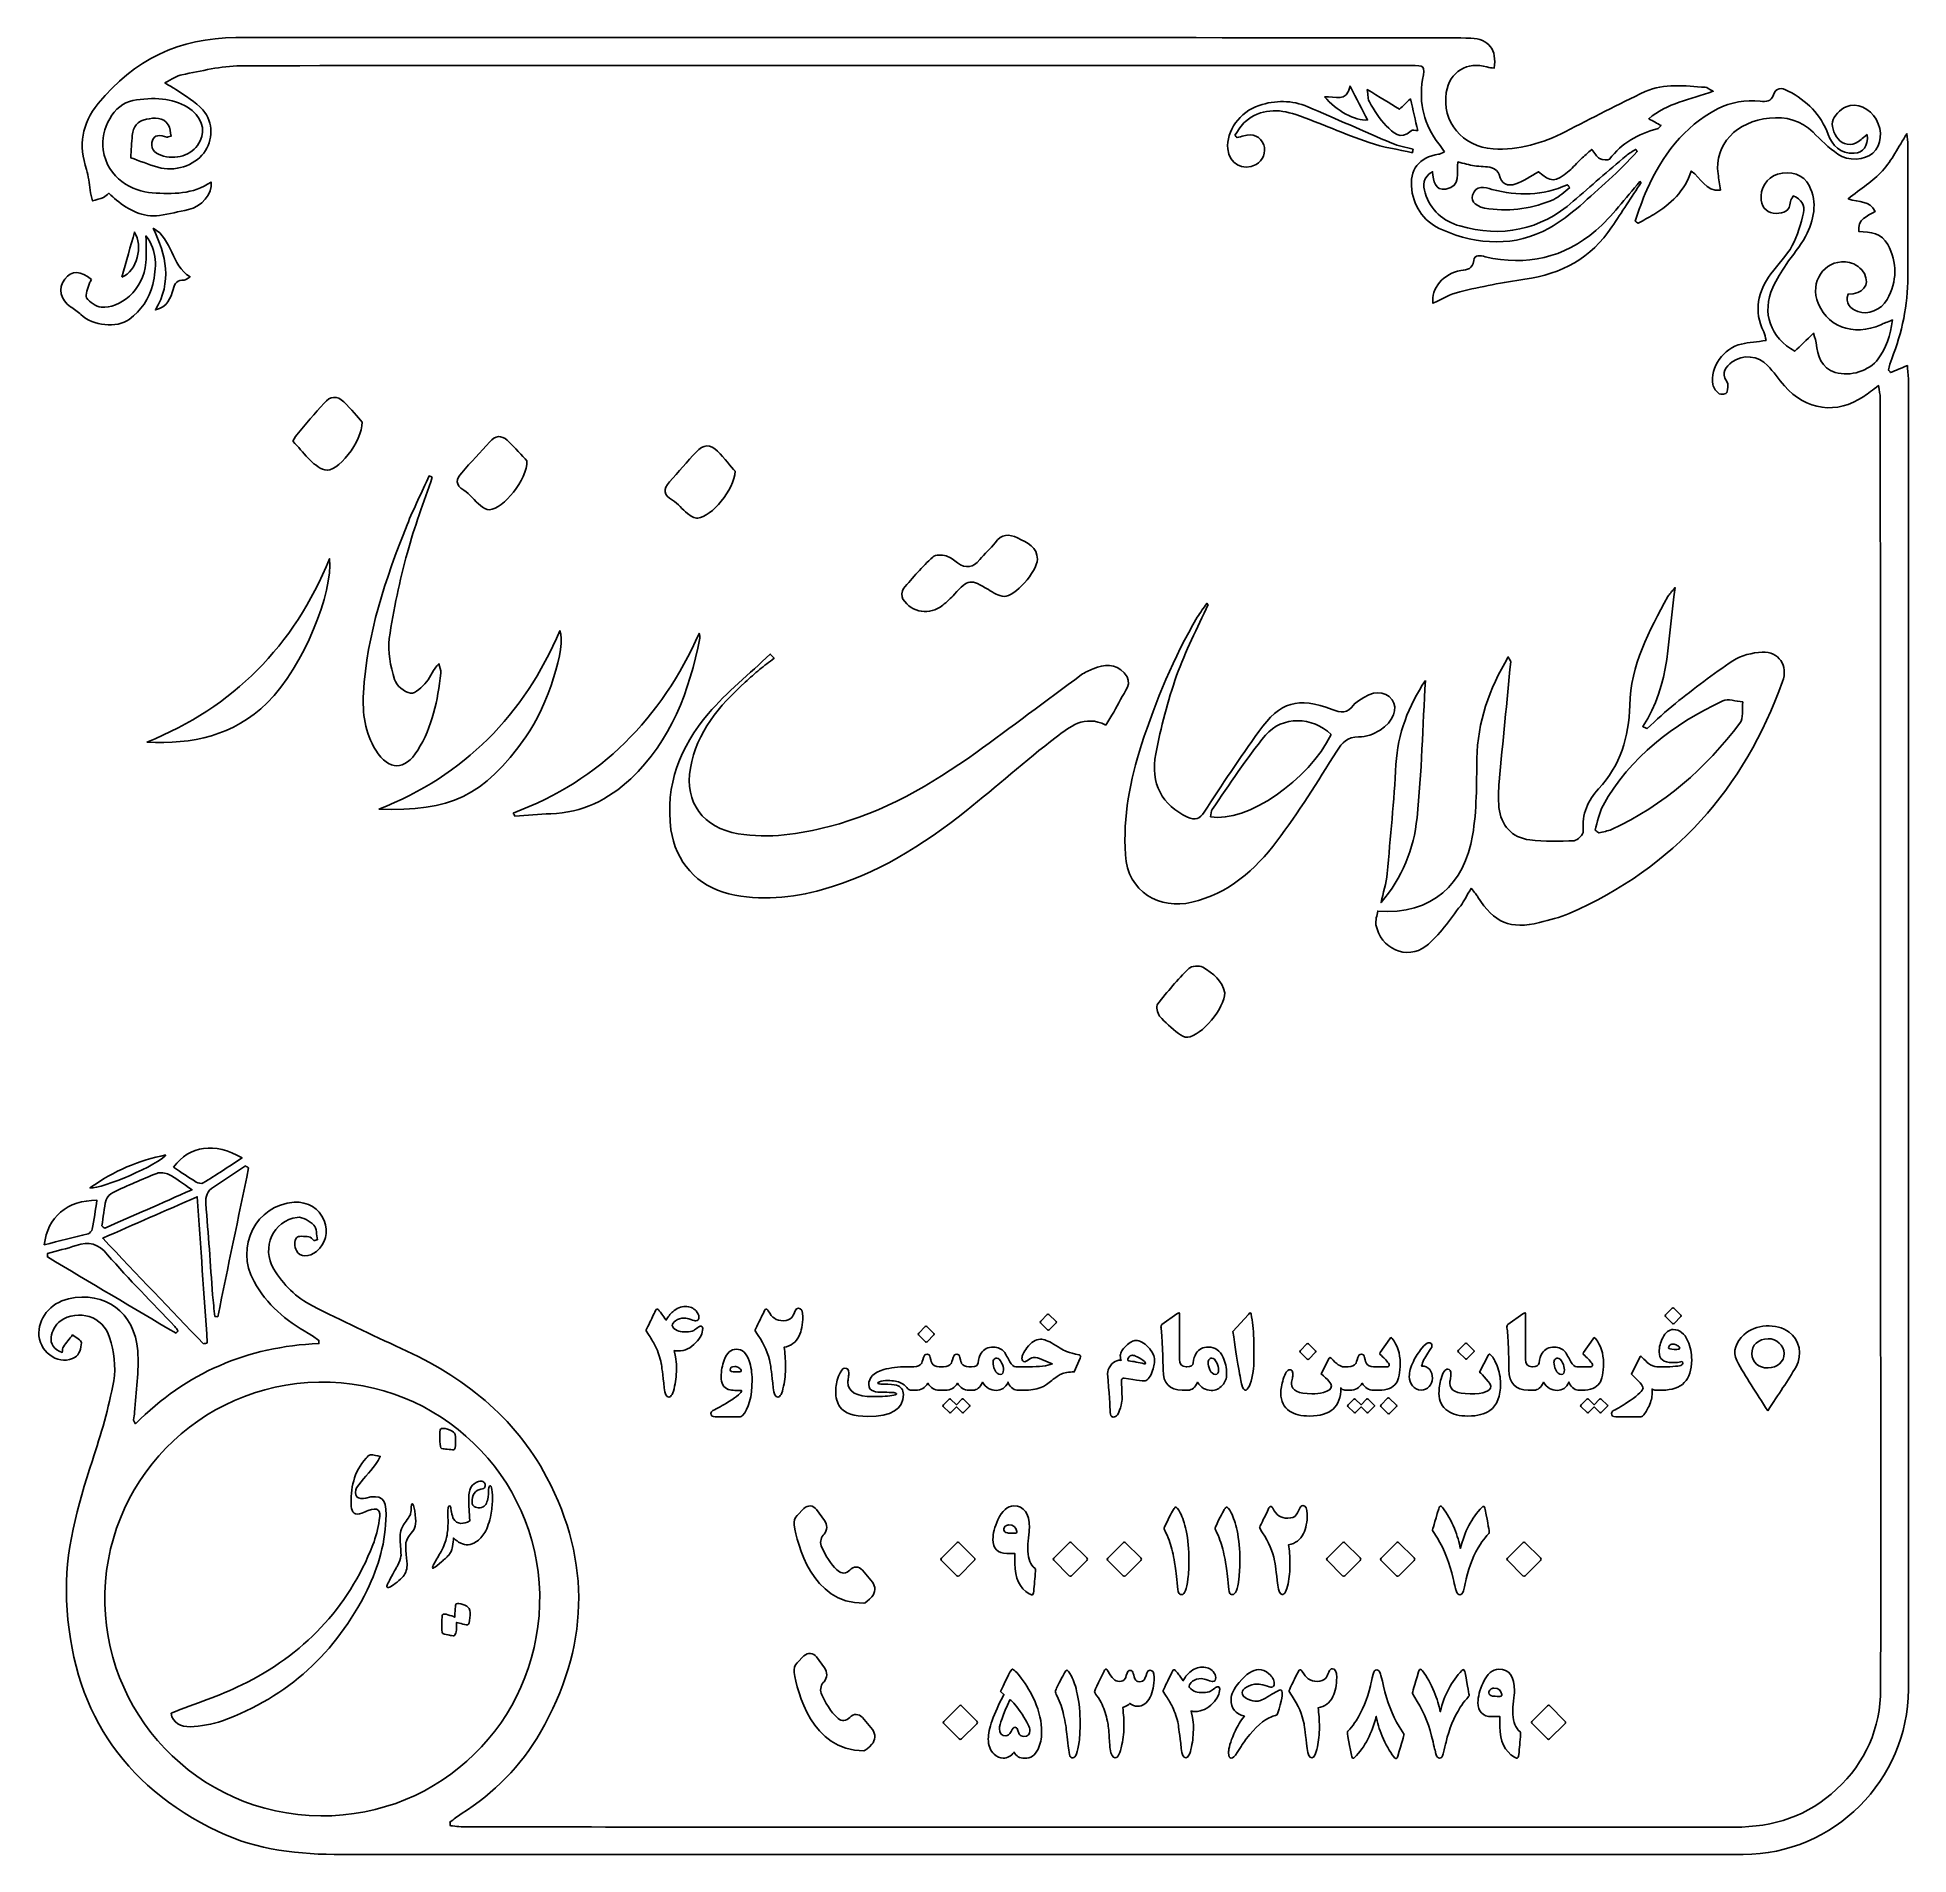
# Model space of a CAD drawing. Header units: millimetres. Extents: x -18.3 to 19.4, y -18.4 to 18.2.
import ezdxf

# ---------------------------------------------------------------- set-up
doc = ezdxf.new("R2010")
doc.units = ezdxf.units.MM
doc.header["$MEASUREMENT"] = 0
doc.layers.add('Layer 1', color=7, linetype='Continuous')

msp = doc.modelspace()

# ---------------------------------------------------------------- linework, layer by layer
at = {"layer": 'Layer 1', "color": 250}
for points, knots in [([(10.0509, 15.8559), (10.0013, 15.9258), (9.9707, 15.9734), (9.9362, 16.0175), (9.6372, 16.4017), (9.5297, 16.8353), (9.6089, 17.314), (9.6551, 17.5927), (9.6574, 17.5973), (9.3623, 17.5973), (5.7697, 17.598), (2.1767, 17.5973), (-1.4161, 17.5973), (-5.6697, 17.5973), (-9.9231, 17.6022), (-14.1764, 17.5895), (-14.5699, 17.5884), (-14.9641, 17.4826), (-15.3554, 17.411), (-15.4582, 17.3919), (-15.5509, 17.3186), (-15.6993, 17.2445), (-15.594, 17.1831), (-15.5323, 17.1538), (-15.4776, 17.1143), (-15.2929, 16.9813), (-15.08, 16.8716), (-14.935, 16.7033), (-14.7116, 16.4451), (-14.7271, 16.0912), (-14.9159, 15.8355), (-15.1059, 15.5787), (-15.5058, 15.4495), (-15.839, 15.5487), (-16.0285, 15.6055), (-16.2127, 15.6792), (-16.3842, 15.7399), (-16.3745, 15.8923), (-16.3698, 16.0419), (-16.3547, 16.19), (-16.3371, 16.3618), (-16.2495, 16.4818), (-16.0718, 16.5156), (-15.9078, 16.5463), (-15.7376, 16.5682), (-15.6296, 16.4038), (-15.5888, 16.3417), (-15.5904, 16.2521), (-15.5725, 16.1742), (-15.6296, 16.1622), (-15.6449, 16.154), (-15.6577, 16.1572), (-15.7832, 16.1883), (-15.926, 16.2317), (-15.9582, 16.0489), (-15.9868, 15.8856), (-15.8654, 15.8115), (-15.7254, 15.7741), (-15.4178, 15.693), (-15.1147, 15.8186), (-14.986, 16.0785), (-14.8743, 16.304), (-14.962, 16.5813), (-15.2464, 16.7594), (-15.3907, 16.8504), (-15.574, 16.9023), (-15.7453, 16.9206), (-15.9417, 16.9418), (-16.1476, 16.9259), (-16.3429, 16.8906), (-16.7265, 16.8211), (-17.0016, 16.3191), (-16.9388, 15.8969), (-16.854, 15.3236), (-16.3481, 15.0603), (-15.952, 15.034), (-15.542, 15.0067), (-15.1361, 14.9991), (-14.7689, 15.2517), (-14.7282, 15.0145), (-14.9702, 14.7465), (-15.2247, 14.6955), (-15.4187, 14.6567), (-15.6111, 14.6057), (-15.8068, 14.5798), (-16.1444, 14.5347), (-16.4201, 14.6856), (-16.6737, 14.8868), (-16.7247, 14.9273), (-16.7699, 14.9754), (-16.8239, 15.0259), (-16.8649, 14.9935), (-16.8947, 14.9576), (-16.9332, 14.9418), (-17.0045, 14.9124), (-17.0807, 14.8948), (-17.1549, 14.8722), (-17.171, 14.9443), (-17.1901, 15.0159), (-17.2032, 15.0885), (-17.2275, 15.2263), (-17.2311, 15.3705), (-17.2745, 15.5018), (-17.4367, 15.9904), (-17.3784, 16.4186), (-17.0408, 16.8317), (-16.3207, 17.7126), (-15.4015, 18.155), (-14.2715, 18.1568), (-11.8588, 18.1613), (-9.4464, 18.1575), (-7.0339, 18.1575), (-1.4295, 18.1568), (4.1749, 18.1568), (9.7794, 18.1557), (10.0461, 18.1557), (10.3127, 18.1529), (10.5791, 18.1448), (10.9353, 18.1338), (11.1126, 17.9095), (11.0458, 17.5422), (10.9987, 17.55), (10.9498, 17.5525), (10.9039, 17.5662), (10.5074, 17.6876), (10.1542, 17.4671), (10.0857, 17.0536), (9.9888, 16.4673), (10.4147, 15.9572), (11.0262, 15.9198), (11.5465, 15.8884), (12.0232, 16.0309), (12.4801, 16.2634), (13.0147, 16.535), (13.5425, 16.8219), (14.0878, 17.0699), (14.4702, 17.2438), (14.8893, 17.1873), (15.2964, 17.1577), (15.3338, 17.1549), (15.3695, 17.1231), (15.4573, 17.0794), (14.9909, 16.9125), (14.532, 16.842), (14.1599, 16.5234), (14.2571, 16.4701), (14.3232, 16.4338), (14.4066, 16.3883), (14.3693, 16.3544), (14.3517, 16.3248), (14.3287, 16.3191), (13.9417, 16.2221), (13.6156, 16.0366), (13.3717, 15.7106), (13.3489, 15.6799), (13.2263, 15.6961), (13.1694, 15.7265), (13.1101, 15.7582), (13.0743, 15.8334), (13.0129, 15.9089), (12.9323, 15.8365), (12.8614, 15.7759), (12.7943, 15.7113), (12.7139, 15.6344), (12.642, 15.548), (12.5575, 15.4767), (12.2757, 15.2385), (12.1831, 15.2407), (11.942, 15.4584), (11.7835, 15.3712), (11.6411, 15.2666), (11.4817, 15.213), (11.3297, 15.1617), (11.1898, 15.2013), (11.1468, 15.4016), (11.1351, 15.457), (11.0614, 15.524), (11.0038, 15.5392), (10.8912, 15.5684), (10.7688, 15.5593), (10.6521, 15.5776), (10.5446, 15.5942), (10.4395, 15.6263), (10.3179, 15.6552), (10.2838, 15.446), (10.3981, 15.1588), (10.0777, 15.1109), (9.8563, 15.0775), (9.828, 15.2681), (9.8083, 15.457), (9.6092, 15.3476), (9.614, 15.1843), (9.6609, 15.0311), (9.7663, 14.6841), (10.023, 14.4625), (10.3561, 14.3673), (11.2001, 14.1267), (11.9705, 14.2796), (12.6416, 14.8644), (12.9937, 15.171), (13.3469, 15.4764), (13.7017, 15.7794), (13.7599, 15.8291), (13.8295, 15.8651), (13.8939, 15.9075), (13.9057, 15.8933), (13.9174, 15.8792), (13.9287, 15.8651), (13.7392, 15.6743), (13.5607, 15.4704), (13.3579, 15.2951), (12.9668, 14.9571), (12.5993, 14.5678), (12.1541, 14.3218), (11.4709, 13.9445), (10.7203, 13.9794), (10.0065, 14.2872), (9.6664, 14.4338), (9.4397, 14.7111), (9.3898, 15.1022), (9.3395, 15.4965), (9.5361, 15.7565), (9.9307, 15.8094), (9.9582, 15.8133), (9.9838, 15.8291), (10.0509, 15.8559)], [0, 0, 0, 0, 0.0133333, 0.0133333, 0.0133333, 0.0266667, 0.0266667, 0.0266667, 0.04, 0.04, 0.04, 0.0533333, 0.0533333, 0.0533333, 0.0666667, 0.0666667, 0.0666667, 0.08, 0.08, 0.08, 0.0933333, 0.0933333, 0.0933333, 0.1066667, 0.1066667, 0.1066667, 0.12, 0.12, 0.12, 0.1333333, 0.1333333, 0.1333333, 0.1466667, 0.1466667, 0.1466667, 0.16, 0.16, 0.16, 0.1733333, 0.1733333, 0.1733333, 0.1866667, 0.1866667, 0.1866667, 0.2, 0.2, 0.2, 0.2133333, 0.2133333, 0.2133333, 0.2266667, 0.2266667, 0.2266667, 0.24, 0.24, 0.24, 0.2533333, 0.2533333, 0.2533333, 0.2666667, 0.2666667, 0.2666667, 0.28, 0.28, 0.28, 0.2933333, 0.2933333, 0.2933333, 0.3066667, 0.3066667, 0.3066667, 0.32, 0.32, 0.32, 0.3333333, 0.3333333, 0.3333333, 0.3466667, 0.3466667, 0.3466667, 0.36, 0.36, 0.36, 0.3733333, 0.3733333, 0.3733333, 0.3866667, 0.3866667, 0.3866667, 0.4, 0.4, 0.4, 0.4133333, 0.4133333, 0.4133333, 0.4266667, 0.4266667, 0.4266667, 0.44, 0.44, 0.44, 0.4533333, 0.4533333, 0.4533333, 0.4666667, 0.4666667, 0.4666667, 0.48, 0.48, 0.48, 0.4933333, 0.4933333, 0.4933333, 0.5066667, 0.5066667, 0.5066667, 0.52, 0.52, 0.52, 0.5333333, 0.5333333, 0.5333333, 0.5466667, 0.5466667, 0.5466667, 0.56, 0.56, 0.56, 0.5733333, 0.5733333, 0.5733333, 0.5866667, 0.5866667, 0.5866667, 0.6, 0.6, 0.6, 0.6133333, 0.6133333, 0.6133333, 0.6266667, 0.6266667, 0.6266667, 0.64, 0.64, 0.64, 0.6533333, 0.6533333, 0.6533333, 0.6666667, 0.6666667, 0.6666667, 0.68, 0.68, 0.68, 0.6933333, 0.6933333, 0.6933333, 0.7066667, 0.7066667, 0.7066667, 0.72, 0.72, 0.72, 0.7333333, 0.7333333, 0.7333333, 0.7466667, 0.7466667, 0.7466667, 0.76, 0.76, 0.76, 0.7733333, 0.7733333, 0.7733333, 0.7866667, 0.7866667, 0.7866667, 0.8, 0.8, 0.8, 0.8133333, 0.8133333, 0.8133333, 0.8266667, 0.8266667, 0.8266667, 0.84, 0.84, 0.84, 0.8533333, 0.8533333, 0.8533333, 0.8666667, 0.8666667, 0.8666667, 0.88, 0.88, 0.88, 0.8933333, 0.8933333, 0.8933333, 0.9066667, 0.9066667, 0.9066667, 0.92, 0.92, 0.92, 0.9333333, 0.9333333, 0.9333333, 0.9466667, 0.9466667, 0.9466667, 0.96, 0.96, 0.96, 0.9733333, 0.9733333, 0.9733333, 0.9866667, 0.9866667, 0.9866667, 1, 1, 1, 1]), ([(7.6365, 16.969), (7.8512, 16.9711), (8.0745, 16.8494), (8.1505, 17.1817), (8.2849, 16.9199), (8.3917, 16.7111), (8.5003, 16.5001), (8.2543, 16.4818), (7.8685, 16.6807), (7.6365, 16.969)], [0, 0, 0, 0, 0.3333333, 0.3333333, 0.3333333, 0.6666667, 0.6666667, 0.6666667, 1, 1, 1, 1]), ([(9.5127, 16.2874), (9.4617, 16.2874), (9.4002, 16.3057), (9.3781, 16.2846), (9.1627, 16.0743), (9.0063, 16.2574), (8.8781, 16.3816), (8.7394, 16.5163), (8.6418, 16.6952), (8.5385, 16.8628), (8.5058, 16.916), (8.513, 16.9937), (8.4934, 17.1122), (8.7414, 16.9608), (8.9392, 16.8402), (9.1424, 16.716), (9.2144, 16.7838), (9.2817, 16.8469), (9.3639, 16.9242), (9.4163, 16.7008), (9.4628, 16.5008), (9.5127, 16.2874)], [0, 0, 0, 0, 0.1428571, 0.1428571, 0.1428571, 0.2857143, 0.2857143, 0.2857143, 0.4285714, 0.4285714, 0.4285714, 0.5714286, 0.5714286, 0.5714286, 0.7142857, 0.7142857, 0.7142857, 0.8571429, 0.8571429, 0.8571429, 1, 1, 1, 1]), ([(18.5568, 16.2077), (18.4979, 16.1607), (18.4623, 16.1361), (18.4309, 16.1068), (18.294, 15.9815), (18.1187, 15.978), (18.0037, 16.0817), (17.9095, 16.1664), (17.8343, 16.3452), (17.8558, 16.4638), (17.8767, 16.5798), (18.0111, 16.7153), (18.1289, 16.7654), (18.3494, 16.8592), (18.6108, 16.7287), (18.7332, 16.5149), (18.8701, 16.2765), (18.8443, 15.9978), (18.6711, 15.8355), (18.5145, 15.6887), (18.1663, 15.6644), (17.961, 15.814), (17.7825, 15.9438), (17.6167, 16.0958), (17.4643, 16.256), (17.0095, 16.7344), (16.1392, 16.5604), (15.7942, 16.1759), (15.5988, 15.9586), (15.5148, 15.7092), (15.5543, 15.4189), (15.5688, 15.3116), (15.5847, 15.2047), (15.6012, 15.088), (15.2929, 15.0598), (15.2185, 15.3388), (15.0156, 15.4725), (14.8837, 15.0657), (14.5984, 14.8071), (14.2591, 14.5991), (14.1564, 14.536), (14.0497, 14.4799), (13.9445, 14.4206), (13.9252, 14.4353), (13.9059, 14.4502), (13.8866, 14.465), (13.9635, 14.6757), (14.0265, 14.8931), (14.1202, 15.0961), (14.4337, 15.7762), (14.8537, 16.365), (15.5402, 16.7231), (15.8143, 16.8656), (16.1047, 16.9026), (16.4035, 16.8755), (16.5294, 16.8642), (16.6165, 16.8705), (16.6691, 17.0042), (16.728, 17.1538), (16.8159, 17.1612), (16.9658, 17.0822), (17.3426, 16.8832), (17.6181, 16.6148), (17.7705, 16.207), (17.8527, 15.9882), (18.0142, 15.8133), (18.2894, 15.8313), (18.4806, 15.8436), (18.5727, 15.9614), (18.5568, 16.2077)], [0, 0, 0, 0, 0.0434783, 0.0434783, 0.0434783, 0.0869565, 0.0869565, 0.0869565, 0.1304348, 0.1304348, 0.1304348, 0.173913, 0.173913, 0.173913, 0.2173913, 0.2173913, 0.2173913, 0.2608696, 0.2608696, 0.2608696, 0.3043478, 0.3043478, 0.3043478, 0.3478261, 0.3478261, 0.3478261, 0.3913043, 0.3913043, 0.3913043, 0.4347826, 0.4347826, 0.4347826, 0.4782609, 0.4782609, 0.4782609, 0.5217391, 0.5217391, 0.5217391, 0.5652174, 0.5652174, 0.5652174, 0.6086957, 0.6086957, 0.6086957, 0.6521739, 0.6521739, 0.6521739, 0.6956522, 0.6956522, 0.6956522, 0.7391304, 0.7391304, 0.7391304, 0.7826087, 0.7826087, 0.7826087, 0.826087, 0.826087, 0.826087, 0.8695652, 0.8695652, 0.8695652, 0.9130435, 0.9130435, 0.9130435, 0.9565217, 0.9565217, 0.9565217, 1, 1, 1, 1]), ([(9.4057, 15.8415), (9.1135, 15.9078), (8.8127, 15.9484), (8.5313, 16.0454), (8.0341, 16.2165), (7.5539, 16.437), (7.0564, 16.6081), (6.7081, 16.7277), (6.3499, 16.727), (6.0453, 16.4726), (5.9574, 16.3989), (5.9016, 16.287), (5.831, 16.1928), (5.8458, 16.177), (5.8607, 16.1611), (5.8754, 16.1452), (5.9209, 16.1576), (5.9671, 16.1678), (6.0118, 16.1819), (6.1852, 16.2369), (6.3499, 16.1632), (6.4108, 16.0027), (6.4666, 15.8559), (6.3967, 15.6746), (6.2571, 15.603), (5.9912, 15.4668), (5.7118, 15.621), (5.6866, 15.9177), (5.6567, 16.2729), (5.9316, 16.6635), (6.3184, 16.7922), (6.6455, 16.9012), (6.9785, 16.9005), (7.2979, 16.7654), (7.8639, 16.5262), (8.4241, 16.2722), (8.9898, 16.033), (9.1248, 15.9759), (9.2741, 15.9515), (9.4163, 15.912), (9.4128, 15.8884), (9.4091, 15.8651), (9.4057, 15.8415)], [0, 0, 0, 0, 0.0714286, 0.0714286, 0.0714286, 0.1428571, 0.1428571, 0.1428571, 0.2142857, 0.2142857, 0.2142857, 0.2857143, 0.2857143, 0.2857143, 0.3571429, 0.3571429, 0.3571429, 0.4285714, 0.4285714, 0.4285714, 0.5, 0.5, 0.5, 0.5714286, 0.5714286, 0.5714286, 0.6428571, 0.6428571, 0.6428571, 0.7142857, 0.7142857, 0.7142857, 0.7857143, 0.7857143, 0.7857143, 0.8571429, 0.8571429, 0.8571429, 0.9285714, 0.9285714, 0.9285714, 1, 1, 1, 1]), ([(-9.9522, -17.8255), (-9.8384, -17.8336), (-9.7245, -17.8481), (-9.6106, -17.8481), (-6.649, -17.8499), (-3.6873, -17.851), (-0.7255, -17.851), (4.812, -17.8512), (10.3496, -17.8499), (15.887, -17.8524), (16.6688, -17.8526), (17.3644, -17.6315), (17.9398, -17.0907), (18.5201, -16.5446), (18.8246, -15.8651), (18.8253, -15.0705), (18.8285, -11.3514), (18.8214, 7.1841), (18.8165, 10.9029), (18.8161, 10.9776), (18.7978, 11.0521), (18.7837, 11.1552), (18.6616, 11.0658), (18.5748, 10.9985), (18.4845, 10.9369), (17.9469, 10.5698), (17.3203, 10.6531), (16.8896, 11.1499), (16.7732, 11.2842), (16.6709, 11.4309), (16.5495, 11.5602), (16.3618, 11.7599), (16.0472, 11.7906), (15.8401, 11.6316), (15.7117, 11.5325), (15.6058, 11.4234), (15.729, 11.238), (15.7649, 11.1844), (15.7529, 11.0859), (15.7335, 11.0159), (15.7272, 10.9927), (15.6101, 10.9674), (15.5787, 10.9907), (15.5205, 11.0334), (15.4605, 11.1066), (15.4485, 11.175), (15.3896, 11.5222), (15.664, 11.9096), (16.0235, 11.9911), (16.1802, 12.0265), (16.3421, 12.0374), (16.5216, 12.0622), (16.504, 12.1299), (16.4977, 12.1887), (16.4733, 12.2381), (16.2645, 12.6602), (16.3537, 13.0449), (16.6187, 13.4057), (16.7587, 13.5965), (16.9351, 13.7663), (17.0466, 13.9721), (17.1559, 14.1746), (17.2212, 14.4067), (17.272, 14.6335), (17.3038, 14.7742), (17.2378, 14.9082), (17.0674, 14.9728), (17.0455, 14.9307), (17.0117, 14.8951), (17.0099, 14.858), (17.0007, 14.6709), (16.8769, 14.6159), (16.7234, 14.6207), (16.5583, 14.6258), (16.4454, 14.7087), (16.4225, 14.8887), (16.3936, 15.1197), (16.5283, 15.3374), (16.7499, 15.4072), (17.0092, 15.4887), (17.2787, 15.3987), (17.3863, 15.183), (17.562, 14.83), (17.4816, 14.4828), (17.315, 14.1584), (17.2117, 13.9563), (17.0501, 13.7844), (16.9242, 13.5927), (16.8268, 13.4447), (16.7287, 13.2936), (16.6571, 13.1324), (16.4264, 12.6129), (16.6049, 12.1211), (17.0974, 11.8453), (17.2141, 11.9574), (17.3274, 12.0658), (17.4756, 12.2083), (17.5077, 12.0948), (17.5249, 12.0554), (17.5302, 12.0145), (17.5627, 11.7545), (17.6213, 11.5081), (17.9126, 11.4208), (18.2125, 11.3308), (18.5953, 11.449), (18.7752, 11.6911), (18.9357, 11.9071), (19.019, 12.1558), (19.0609, 12.4763), (18.9555, 12.4328), (18.892, 12.4092), (18.8309, 12.3808), (18.2813, 12.1278), (17.6957, 12.358), (17.5426, 12.888), (17.417, 13.3227), (17.756, 13.7214), (18.1973, 13.6339), (18.3106, 13.6116), (18.446, 13.5106), (18.4976, 13.4084), (18.6161, 13.1731), (18.4683, 12.9972), (18.1688, 12.9965), (18.1084, 12.81), (18.2047, 12.7047), (18.3646, 12.6464), (18.5723, 12.5706), (18.8302, 12.6708), (18.9555, 12.8899), (19.1615, 13.252), (19.1604, 13.6296), (18.9667, 13.9955), (18.8493, 14.2178), (18.6221, 14.2515), (18.3878, 14.2529), (18.3504, 14.5072), (18.5558, 14.5618), (18.7117, 14.657), (18.6129, 14.8886), (18.3938, 14.8303), (18.1726, 14.9148), (18.4249, 15.116), (18.6743, 15.2685), (18.8613, 15.4767), (19.0511, 15.688), (19.1802, 15.9537), (19.353, 16.2228), (19.3601, 16.1392), (19.3721, 16.0669), (19.3721, 15.9946), (19.3724, 15.1113), (19.3686, 14.2284), (19.371, 13.3453), (19.3728, 12.7734), (19.2578, 12.2264), (19.0472, 11.697), (19.0183, 11.6247), (19.0038, 11.5464), (18.9826, 11.4711), (18.9964, 11.453), (19.0105, 11.4348), (19.0242, 11.4168), (19.1283, 11.4607), (19.232, 11.5044), (19.3626, 11.5595), (19.3696, 11.4669), (19.3834, 11.3685), (19.3834, 11.27), (19.3844, 7.425), (19.3873, -11.2368), (19.3834, -15.0818), (19.3813, -16.9005), (17.8809, -18.4019), (16.0616, -18.4023), (6.6643, -18.4044), (-2.7332, -18.4012), (-12.1307, -18.403), (-12.9923, -18.4034), (-13.8376, -18.3198), (-14.6248, -17.9426), (-16.5796, -17.0057), (-17.5856, -15.446), (-17.6766, -13.2818), (-17.7176, -12.3041), (-17.4568, -11.3907), (-17.1577, -10.4778), (-16.9852, -9.9514), (-16.8279, -9.4153), (-16.7291, -8.8717), (-16.6784, -8.5937), (-16.7247, -8.2747), (-16.81, -8.0001), (-16.9435, -7.5701), (-17.4351, -7.419), (-17.806, -7.6687), (-17.8999, -7.732), (-17.9735, -7.8767), (-17.9877, -7.9925), (-18.0032, -8.1169), (-17.9374, -8.2509), (-17.765, -8.2988), (-17.7559, -8.2509), (-17.7592, -8.2109), (-17.7414, -8.1854), (-17.6841, -8.1031), (-17.619, -8.0263), (-17.557, -7.9474), (-17.4932, -8.0014), (-17.3747, -8.0579), (-17.3771, -8.1089), (-17.3816, -8.2088), (-17.4267, -8.3501), (-17.5023, -8.396), (-17.7971, -8.5751), (-18.1989, -8.3292), (-18.232, -7.9674), (-18.2633, -7.6246), (-18.0081, -7.3055), (-17.6356, -7.2215), (-16.9087, -7.0572), (-16.3079, -7.4854), (-16.2449, -8.2674), (-16.2121, -8.6746), (-16.2826, -9.0905), (-16.3079, -9.5021), (-16.311, -9.5531), (-16.3254, -9.6038), (-16.3309, -9.6551), (-16.332, -9.6668), (-16.3179, -9.6799), (-16.2881, -9.7334), (-15.2722, -8.7129), (-14.0396, -8.1796), (-12.5998, -8.1211), (-12.6, -8.0997), (-12.6, -8.0783), (-12.6001, -8.057), (-12.6698, -8.0101), (-12.7371, -7.9585), (-12.81, -7.9171), (-13.2622, -7.6601), (-13.6519, -7.3365), (-13.9052, -6.8728), (-14.2915, -6.1663), (-13.8666, -5.3315), (-13.0983, -5.2795), (-12.8178, -5.2605), (-12.5932, -5.3963), (-12.4964, -5.6429), (-12.4027, -5.882), (-12.4583, -6.1112), (-12.6476, -6.2658), (-12.7952, -6.3864), (-12.9826, -6.3885), (-13.0532, -6.2497), (-13.0897, -6.178), (-13.0959, -6.0467), (-13.0526, -5.9923), (-13.0167, -5.9468), (-12.8882, -5.9658), (-12.8021, -5.973), (-12.7659, -5.9761), (-12.7329, -6.0226), (-12.6986, -6.0494), (-12.6757, -6.0433), (-12.6529, -6.0371), (-12.6301, -6.0313), (-12.6511, -5.9309), (-12.6402, -5.7994), (-12.7007, -5.7387), (-12.7841, -5.6551), (-12.9281, -5.5689), (-13.0343, -5.5816), (-13.5228, -5.6409), (-13.764, -6.1962), (-13.5086, -6.6213), (-13.3161, -6.9421), (-13.0543, -7.1967), (-12.7276, -7.3638), (-12.1405, -7.6638), (-11.5436, -7.9447), (-10.9437, -8.2182), (-9.7026, -8.7842), (-8.6601, -9.5914), (-8.0166, -10.8085), (-7.1072, -12.5283), (-7.1698, -14.2513), (-8.142, -15.9424), (-8.5356, -16.6274), (-9.0759, -17.162), (-9.7338, -17.5871), (-9.8129, -17.6382), (-9.8875, -17.6961), (-9.9645, -17.7508), (-9.9603, -17.7755), (-9.9562, -17.8008), (-9.9522, -17.8255)], [0, 0, 0, 0, 0.010101, 0.010101, 0.010101, 0.020202, 0.020202, 0.020202, 0.030303, 0.030303, 0.030303, 0.040404, 0.040404, 0.040404, 0.0505051, 0.0505051, 0.0505051, 0.0606061, 0.0606061, 0.0606061, 0.0707071, 0.0707071, 0.0707071, 0.0808081, 0.0808081, 0.0808081, 0.0909091, 0.0909091, 0.0909091, 0.1010101, 0.1010101, 0.1010101, 0.1111111, 0.1111111, 0.1111111, 0.1212121, 0.1212121, 0.1212121, 0.1313131, 0.1313131, 0.1313131, 0.1414141, 0.1414141, 0.1414141, 0.1515152, 0.1515152, 0.1515152, 0.1616162, 0.1616162, 0.1616162, 0.1717172, 0.1717172, 0.1717172, 0.1818182, 0.1818182, 0.1818182, 0.1919192, 0.1919192, 0.1919192, 0.2020202, 0.2020202, 0.2020202, 0.2121212, 0.2121212, 0.2121212, 0.2222222, 0.2222222, 0.2222222, 0.2323232, 0.2323232, 0.2323232, 0.2424242, 0.2424242, 0.2424242, 0.2525253, 0.2525253, 0.2525253, 0.2626263, 0.2626263, 0.2626263, 0.2727273, 0.2727273, 0.2727273, 0.2828283, 0.2828283, 0.2828283, 0.2929293, 0.2929293, 0.2929293, 0.3030303, 0.3030303, 0.3030303, 0.3131313, 0.3131313, 0.3131313, 0.3232323, 0.3232323, 0.3232323, 0.3333333, 0.3333333, 0.3333333, 0.3434343, 0.3434343, 0.3434343, 0.3535354, 0.3535354, 0.3535354, 0.3636364, 0.3636364, 0.3636364, 0.3737374, 0.3737374, 0.3737374, 0.3838384, 0.3838384, 0.3838384, 0.3939394, 0.3939394, 0.3939394, 0.4040404, 0.4040404, 0.4040404, 0.4141414, 0.4141414, 0.4141414, 0.4242424, 0.4242424, 0.4242424, 0.4343434, 0.4343434, 0.4343434, 0.4444444, 0.4444444, 0.4444444, 0.4545455, 0.4545455, 0.4545455, 0.4646465, 0.4646465, 0.4646465, 0.4747475, 0.4747475, 0.4747475, 0.4848485, 0.4848485, 0.4848485, 0.4949495, 0.4949495, 0.4949495, 0.5050505, 0.5050505, 0.5050505, 0.5151515, 0.5151515, 0.5151515, 0.5252525, 0.5252525, 0.5252525, 0.5353535, 0.5353535, 0.5353535, 0.5454545, 0.5454545, 0.5454545, 0.5555556, 0.5555556, 0.5555556, 0.5656566, 0.5656566, 0.5656566, 0.5757576, 0.5757576, 0.5757576, 0.5858586, 0.5858586, 0.5858586, 0.5959596, 0.5959596, 0.5959596, 0.6060606, 0.6060606, 0.6060606, 0.6161616, 0.6161616, 0.6161616, 0.6262626, 0.6262626, 0.6262626, 0.6363636, 0.6363636, 0.6363636, 0.6464646, 0.6464646, 0.6464646, 0.6565657, 0.6565657, 0.6565657, 0.6666667, 0.6666667, 0.6666667, 0.6767677, 0.6767677, 0.6767677, 0.6868687, 0.6868687, 0.6868687, 0.6969697, 0.6969697, 0.6969697, 0.7070707, 0.7070707, 0.7070707, 0.7171717, 0.7171717, 0.7171717, 0.7272727, 0.7272727, 0.7272727, 0.7373737, 0.7373737, 0.7373737, 0.7474747, 0.7474747, 0.7474747, 0.7575758, 0.7575758, 0.7575758, 0.7676768, 0.7676768, 0.7676768, 0.7777778, 0.7777778, 0.7777778, 0.7878788, 0.7878788, 0.7878788, 0.7979798, 0.7979798, 0.7979798, 0.8080808, 0.8080808, 0.8080808, 0.8181818, 0.8181818, 0.8181818, 0.8282828, 0.8282828, 0.8282828, 0.8383838, 0.8383838, 0.8383838, 0.8484848, 0.8484848, 0.8484848, 0.8585859, 0.8585859, 0.8585859, 0.8686869, 0.8686869, 0.8686869, 0.8787879, 0.8787879, 0.8787879, 0.8888889, 0.8888889, 0.8888889, 0.8989899, 0.8989899, 0.8989899, 0.9090909, 0.9090909, 0.9090909, 0.9191919, 0.9191919, 0.9191919, 0.9292929, 0.9292929, 0.9292929, 0.9393939, 0.9393939, 0.9393939, 0.9494949, 0.9494949, 0.9494949, 0.959596, 0.959596, 0.959596, 0.969697, 0.969697, 0.969697, 0.979798, 0.979798, 0.979798, 0.989899, 0.989899, 0.989899, 1, 1, 1, 1]), ([(14.0083, 15.2448), (13.812, 14.9454), (13.6176, 14.6448), (13.4185, 14.3471), (13.0003, 13.7215), (12.4029, 13.4017), (11.6663, 13.2968), (11.227, 13.2341), (10.7899, 13.1461), (10.3579, 13.044), (10.1691, 12.9993), (9.9957, 12.8903), (9.8177, 12.8113), (9.7688, 13.0936), (10.0361, 13.4224), (10.3768, 13.4694), (10.5108, 13.488), (10.6156, 13.4969), (10.6386, 13.6707), (10.6562, 13.8041), (10.7709, 13.7716), (10.8705, 13.7481), (11.699, 13.5527), (12.4553, 13.7268), (13.0943, 14.275), (13.4264, 14.5602), (13.6872, 14.9286), (13.9803, 15.2593), (13.9897, 15.2545), (13.9989, 15.2496), (14.0083, 15.2448)], [0, 0, 0, 0, 0.1, 0.1, 0.1, 0.2, 0.2, 0.2, 0.3, 0.3, 0.3, 0.4, 0.4, 0.4, 0.5, 0.5, 0.5, 0.6, 0.6, 0.6, 0.7, 0.7, 0.7, 0.8, 0.8, 0.8, 0.9, 0.9, 0.9, 1, 1, 1, 1]), ([(12.5689, 15.1387), (12.4622, 15.0584), (12.3657, 14.955), (12.2465, 14.9021), (11.832, 14.7173), (11.3931, 14.657), (10.9425, 14.7116), (10.6941, 14.742), (10.5666, 14.8526), (10.6117, 14.9845), (10.6838, 15.1955), (10.8591, 15.1448), (11.0049, 15.1042), (11.5233, 14.9605), (12.029, 14.978), (12.5251, 15.1973), (12.5396, 15.1778), (12.5545, 15.1582), (12.5689, 15.1387)], [0, 0, 0, 0, 0.1666667, 0.1666667, 0.1666667, 0.3333333, 0.3333333, 0.3333333, 0.5, 0.5, 0.5, 0.6666667, 0.6666667, 0.6666667, 0.8333333, 0.8333333, 0.8333333, 1, 1, 1, 1]), ([(-15.9347, 14.3229), (-15.5324, 14.1005), (-15.5882, 13.5762), (-15.1909, 13.3446), (-15.2534, 13.3074), (-15.2835, 13.2738), (-15.3118, 13.2755), (-15.4486, 13.283), (-15.496, 13.2203), (-15.5339, 13.0896), (-15.583, 12.921), (-15.6425, 12.7354), (-15.8895, 12.6782), (-15.5492, 13.2418), (-15.6737, 13.7801), (-15.9347, 14.3229)], [0, 0, 0, 0, 0.2, 0.2, 0.2, 0.4, 0.4, 0.4, 0.6, 0.6, 0.6, 0.8, 0.8, 0.8, 1, 1, 1, 1]), ([(-17.1764, 13.2869), (-17.1894, 13.2644), (-17.2094, 13.2414), (-17.2158, 13.2151), (-17.2412, 13.1148), (-17.3117, 12.9828), (-17.2729, 12.9192), (-17.2176, 12.8287), (-17.0855, 12.7464), (-16.9776, 12.734), (-16.6265, 12.6941), (-16.1159, 13.0701), (-16.0803, 13.6307), (-16.0695, 13.8053), (-16.0788, 13.981), (-16.0788, 14.1675), (-15.8455, 13.8666), (-15.8619, 13.5331), (-15.9438, 13.1893), (-16.0135, 12.8961), (-16.1776, 12.6653), (-16.4177, 12.4882), (-16.666, 12.3051), (-17.1469, 12.3566), (-17.3882, 12.5833), (-17.4513, 12.6428), (-17.5233, 12.6941), (-17.5962, 12.7416), (-17.8027, 12.8765), (-17.8532, 13.1098), (-17.7127, 13.2982), (-17.5794, 13.4769), (-17.3866, 13.4753), (-17.1764, 13.2869)], [0, 0, 0, 0, 0.0909091, 0.0909091, 0.0909091, 0.1818182, 0.1818182, 0.1818182, 0.2727273, 0.2727273, 0.2727273, 0.3636364, 0.3636364, 0.3636364, 0.4545455, 0.4545455, 0.4545455, 0.5454545, 0.5454545, 0.5454545, 0.6363636, 0.6363636, 0.6363636, 0.7272727, 0.7272727, 0.7272727, 0.8181818, 0.8181818, 0.8181818, 0.9090909, 0.9090909, 0.9090909, 1, 1, 1, 1]), ([(-16.5665, 13.3354), (-16.4761, 13.6554), (-16.389, 13.9641), (-16.3102, 14.2433), (-16.1365, 13.9634), (-16.249, 13.4596), (-16.5665, 13.3354)], [0, 0, 0, 0, 0.5, 0.5, 0.5, 1, 1, 1, 1]), ([(-11.7278, 10.4199), (-11.723, 10.0379), (-12.237, 9.381), (-12.481, 9.4579), (-12.7302, 9.5366), (-12.9141, 9.8249), (-13.1195, 10.0288), (-13.1301, 10.0394), (-13.0797, 10.125), (-13.0456, 10.1655), (-12.8647, 10.3799), (-12.6807, 10.5917), (-12.4966, 10.803), (-12.3727, 10.9452), (-12.2319, 10.9618), (-12.0978, 10.8274), (-11.9502, 10.6794), (-11.8161, 10.5181), (-11.7278, 10.4199)], [0, 0, 0, 0, 0.1666667, 0.1666667, 0.1666667, 0.3333333, 0.3333333, 0.3333333, 0.5, 0.5, 0.5, 0.6666667, 0.6666667, 0.6666667, 0.8333333, 0.8333333, 0.8333333, 1, 1, 1, 1]), ([(-8.4135, 9.6442), (-8.4045, 9.2543), (-8.891, 8.6786), (-9.1674, 8.6577), (-9.2258, 8.6531), (-9.2982, 8.6986), (-9.3479, 8.7405), (-9.4646, 8.839), (-9.5586, 8.9698), (-9.6855, 9.0497), (-9.8651, 9.1624), (-9.8366, 9.276), (-9.7263, 9.4021), (-9.5421, 9.6126), (-9.348, 9.8142), (-9.1631, 10.0241), (-9.0509, 10.1516), (-8.9267, 10.1626), (-8.8097, 10.054), (-8.6512, 9.9071), (-8.5084, 9.7433), (-8.4135, 9.6442)], [0, 0, 0, 0, 0.1428571, 0.1428571, 0.1428571, 0.2857143, 0.2857143, 0.2857143, 0.4285714, 0.4285714, 0.4285714, 0.5714286, 0.5714286, 0.5714286, 0.7142857, 0.7142857, 0.7142857, 0.8571429, 0.8571429, 0.8571429, 1, 1, 1, 1]), ([(-4.2259, 9.4302), (-4.2359, 9.0526), (-4.7038, 8.5188), (-4.9746, 8.4898), (-5.0402, 8.4828), (-5.1224, 8.5338), (-5.1809, 8.5791), (-5.2875, 8.6618), (-5.3702, 8.7803), (-5.4845, 8.8476), (-5.6677, 8.9556), (-5.6753, 9.0687), (-5.5453, 9.2157), (-5.3659, 9.4187), (-5.1869, 9.6226), (-5.0045, 9.8232), (-4.8708, 9.9704), (-4.7199, 9.9828), (-4.581, 9.8388), (-4.437, 9.6892), (-4.3082, 9.5256), (-4.2259, 9.4302)], [0, 0, 0, 0, 0.1428571, 0.1428571, 0.1428571, 0.2857143, 0.2857143, 0.2857143, 0.4285714, 0.4285714, 0.4285714, 0.5714286, 0.5714286, 0.5714286, 0.7142857, 0.7142857, 0.7142857, 0.8571429, 0.8571429, 0.8571429, 1, 1, 1, 1]), ([(-10.318, 9.3143), (-10.4874, 8.8083), (-10.6816, 8.3091), (-10.8195, 7.795), (-10.9718, 7.2267), (-11.1002, 6.6488), (-11.1836, 6.0671), (-11.2218, 5.8011), (-11.1556, 5.5077), (-11.0794, 5.2436), (-11.045, 5.1238), (-10.8797, 4.9839), (-10.7574, 4.9659), (-10.6609, 4.9515), (-10.5194, 5.0936), (-10.4337, 5.1963), (-10.3466, 5.3003), (-10.3033, 5.4409), (-10.1858, 5.5591), (-10.1719, 5.4951), (-10.1398, 5.4289), (-10.1469, 5.3672), (-10.2091, 4.8229), (-10.315, 4.2896), (-10.6121, 3.8166), (-10.872, 3.4026), (-11.1937, 3.4031), (-11.454, 3.8161), (-11.6761, 4.1687), (-11.725, 4.5657), (-11.7025, 4.969), (-11.6366, 6.1546), (-11.2611, 7.2625), (-10.8246, 8.3526), (-10.6908, 8.6869), (-10.5296, 9.0102), (-10.3809, 9.3386), (-10.36, 9.3304), (-10.3391, 9.3224), (-10.318, 9.3143)], [0, 0, 0, 0, 0.0769231, 0.0769231, 0.0769231, 0.1538462, 0.1538462, 0.1538462, 0.2307692, 0.2307692, 0.2307692, 0.3076923, 0.3076923, 0.3076923, 0.3846154, 0.3846154, 0.3846154, 0.4615385, 0.4615385, 0.4615385, 0.5384615, 0.5384615, 0.5384615, 0.6153846, 0.6153846, 0.6153846, 0.6923077, 0.6923077, 0.6923077, 0.7692308, 0.7692308, 0.7692308, 0.8461538, 0.8461538, 0.8461538, 0.9230769, 0.9230769, 0.9230769, 1, 1, 1, 1]), ([(1.8574, 7.6602), (1.8492, 7.403), (1.4027, 6.9048), (1.1859, 6.914), (1.0789, 6.9187), (0.9683, 6.9898), (0.8709, 7.0496), (0.513, 7.269), (0.4647, 7.2638), (0.1896, 6.9576), (0.1174, 6.8774), (0.0371, 6.8025), (-0.0476, 6.7353), (-0.3091, 6.5275), (-0.6653, 6.5778), (-0.8476, 6.8579), (-0.8804, 6.9078), (-0.8751, 7.0261), (-0.8376, 7.071), (-0.6519, 7.2923), (-0.458, 7.5087), (-0.2475, 7.7057), (-0.1947, 7.7553), (-0.0639, 7.749), (0.0215, 7.7284), (0.1046, 7.7085), (0.1776, 7.6404), (0.2509, 7.5879), (0.4218, 7.4654), (0.5637, 7.49), (0.6966, 7.6528), (0.7936, 7.772), (0.9192, 7.8692), (1.0079, 7.9936), (1.1356, 8.1729), (1.2876, 8.1709), (1.4595, 8.09), (1.6579, 7.9962), (1.8598, 7.9006), (1.8574, 7.6602)], [0, 0, 0, 0, 0.0769231, 0.0769231, 0.0769231, 0.1538462, 0.1538462, 0.1538462, 0.2307692, 0.2307692, 0.2307692, 0.3076923, 0.3076923, 0.3076923, 0.3846154, 0.3846154, 0.3846154, 0.4615385, 0.4615385, 0.4615385, 0.5384615, 0.5384615, 0.5384615, 0.6153846, 0.6153846, 0.6153846, 0.6923077, 0.6923077, 0.6923077, 0.7692308, 0.7692308, 0.7692308, 0.8461538, 0.8461538, 0.8461538, 0.9230769, 0.9230769, 0.9230769, 1, 1, 1, 1]), ([(-16.0588, 3.9813), (-14.3189, 4.6822), (-13.1107, 5.9116), (-12.3837, 7.6696), (-12.3237, 7.0068), (-12.886, 5.5152), (-13.6393, 4.7738), (-14.3211, 4.103), (-15.14, 3.9351), (-16.0588, 3.9813)], [0, 0, 0, 0, 0.3333333, 0.3333333, 0.3333333, 0.6666667, 0.6666667, 0.6666667, 1, 1, 1, 1]), ([(10.5866, 1.0454), (10.5008, 0.8986), (10.4505, 0.7835), (10.3747, 0.6893), (10.1501, 0.4095), (9.9523, 0.0907), (9.6757, -0.1251), (9.2968, -0.4206), (8.7559, -0.1658), (8.6701, 0.3067), (8.6542, 0.3938), (8.6928, 0.491), (8.7063, 0.581), (9.8101, 0.494), (10.4509, 1.1412), (10.6145, 2.1047), (10.7006, 2.6103), (10.6928, 3.1342), (10.7013, 3.6503), (10.7134, 4.3869), (10.9452, 5.0468), (11.3328, 5.6943), (11.3604, 5.6397), (11.3832, 5.6166), (11.3811, 5.5958), (11.3046, 4.7921), (11.2229, 3.9886), (11.1492, 3.1848), (11.1333, 3.0136), (11.1275, 2.8385), (11.1454, 2.6683), (11.1836, 2.305), (11.4041, 2.0571), (11.7651, 2.0129), (12.06, 1.9765), (12.3623, 1.9822), (12.6595, 1.998), (12.727, 2.0014), (12.8487, 2.1302), (12.8421, 2.1904), (12.806, 2.5286), (12.9399, 2.8141), (13.1473, 3.0382), (13.5938, 3.5199), (13.7599, 4.0815), (13.7761, 4.7209), (13.7964, 5.5277), (14.1633, 6.2229), (14.5433, 6.9088), (14.5729, 6.9617), (14.6195, 7.0051), (14.6886, 7.0905), (14.5389, 6.1111), (14.605, 5.1377), (14.0396, 4.2935), (14.0685, 4.2799), (14.0979, 4.2663), (14.1271, 4.2528), (14.3159, 4.4229), (14.4957, 4.6045), (14.6957, 4.7608), (15.0735, 5.0564), (15.4513, 5.3546), (15.8524, 5.6166), (16.0179, 5.7246), (16.2408, 5.7821), (16.4409, 5.7913), (16.7795, 5.8069), (16.9668, 5.5193), (16.8515, 5.1975), (16.0764, 3.0404), (14.6727, 1.4577), (12.5596, 0.5328), (12.3698, 0.4496), (12.1634, 0.4013), (11.9612, 0.3514), (11.3758, 0.2071), (11.0437, 0.3478), (10.7224, 0.8632), (10.6941, 0.908), (10.659, 0.9485), (10.5866, 1.0454)], [0, 0, 0, 0, 0.037037, 0.037037, 0.037037, 0.0740741, 0.0740741, 0.0740741, 0.1111111, 0.1111111, 0.1111111, 0.1481481, 0.1481481, 0.1481481, 0.1851852, 0.1851852, 0.1851852, 0.2222222, 0.2222222, 0.2222222, 0.2592593, 0.2592593, 0.2592593, 0.2962963, 0.2962963, 0.2962963, 0.3333333, 0.3333333, 0.3333333, 0.3703704, 0.3703704, 0.3703704, 0.4074074, 0.4074074, 0.4074074, 0.4444444, 0.4444444, 0.4444444, 0.4814815, 0.4814815, 0.4814815, 0.5185185, 0.5185185, 0.5185185, 0.5555556, 0.5555556, 0.5555556, 0.5925926, 0.5925926, 0.5925926, 0.6296296, 0.6296296, 0.6296296, 0.6666667, 0.6666667, 0.6666667, 0.7037037, 0.7037037, 0.7037037, 0.7407407, 0.7407407, 0.7407407, 0.7777778, 0.7777778, 0.7777778, 0.8148148, 0.8148148, 0.8148148, 0.8518519, 0.8518519, 0.8518519, 0.8888889, 0.8888889, 0.8888889, 0.9259259, 0.9259259, 0.9259259, 0.962963, 0.962963, 0.962963, 1, 1, 1, 1]), ([(5.2918, 6.752), (5.0782, 6.2752), (4.8326, 5.8097), (4.6597, 5.3187), (4.4801, 4.8082), (4.3416, 4.2787), (4.239, 3.7472), (4.1225, 3.1437), (4.3737, 2.7063), (4.8781, 2.4717), (5.0362, 2.3981), (5.1195, 2.4332), (5.2123, 2.5733), (5.5719, 3.1181), (5.9319, 3.6631), (6.3123, 4.1932), (6.7481, 4.8008), (7.0961, 4.8984), (7.7895, 4.6369), (7.959, 4.573), (8.102, 4.5505), (8.216, 4.7271), (8.2392, 4.7631), (8.2856, 4.7841), (8.3221, 4.8113), (8.6064, 5.0239), (8.8421, 5.0309), (8.9978, 4.832), (9.1197, 4.6765), (9.0164, 4.3813), (8.7527, 4.2202), (8.6271, 4.1429), (8.4665, 4.0834), (8.3221, 4.0848), (8.0934, 4.0869), (7.9918, 3.9739), (7.8805, 3.7981), (7.4929, 3.1859), (7.114, 2.5648), (6.6778, 1.9877), (6.2413, 1.4102), (5.7015, 0.9312), (4.9645, 0.7592), (4.3235, 0.6096), (3.6726, 0.9562), (3.6282, 1.7152), (3.583, 2.4828), (3.7201, 3.2114), (3.9537, 3.9325), (4.2424, 4.8234), (4.6011, 5.6833), (5.0745, 6.4929), (5.1313, 6.5898), (5.2027, 6.6781), (5.267, 6.7704), (5.2753, 6.7642), (5.2836, 6.7582), (5.2918, 6.752)], [0, 0, 0, 0, 0.0526316, 0.0526316, 0.0526316, 0.1052632, 0.1052632, 0.1052632, 0.1578947, 0.1578947, 0.1578947, 0.2105263, 0.2105263, 0.2105263, 0.2631579, 0.2631579, 0.2631579, 0.3157895, 0.3157895, 0.3157895, 0.3684211, 0.3684211, 0.3684211, 0.4210526, 0.4210526, 0.4210526, 0.4736842, 0.4736842, 0.4736842, 0.5263158, 0.5263158, 0.5263158, 0.5789474, 0.5789474, 0.5789474, 0.6315789, 0.6315789, 0.6315789, 0.6842105, 0.6842105, 0.6842105, 0.7368421, 0.7368421, 0.7368421, 0.7894737, 0.7894737, 0.7894737, 0.8421053, 0.8421053, 0.8421053, 0.8947368, 0.8947368, 0.8947368, 0.9473684, 0.9473684, 0.9473684, 1, 1, 1, 1]), ([(-11.3968, 2.6291), (-9.673, 3.3099), (-8.4749, 4.519), (-7.7512, 6.2224), (-7.6172, 5.9147), (-7.9896, 4.718), (-8.4365, 4.0842), (-9.2909, 2.8727), (-9.9511, 2.5925), (-11.3968, 2.6291)], [0, 0, 0, 0, 0.3333333, 0.3333333, 0.3333333, 0.6666667, 0.6666667, 0.6666667, 1, 1, 1, 1]), ([(-8.6913, 2.552), (-6.9171, 3.2185), (-5.7128, 4.4615), (-4.9484, 6.1677), (-4.9436, 6.1361), (-4.9291, 6.1028), (-4.9349, 6.0731), (-5.1448, 5.0056), (-5.5116, 4.0124), (-6.3252, 3.2442), (-6.7741, 2.8204), (-7.3028, 2.5616), (-7.9334, 2.5406), (-8.174, 2.5324), (-8.4137, 2.5082), (-8.6541, 2.4913), (-8.6665, 2.5116), (-8.6789, 2.5317), (-8.6913, 2.552)], [0, 0, 0, 0, 0.1666667, 0.1666667, 0.1666667, 0.3333333, 0.3333333, 0.3333333, 0.5, 0.5, 0.5, 0.6666667, 0.6666667, 0.6666667, 0.8333333, 0.8333333, 0.8333333, 1, 1, 1, 1]), ([(3.2334, 4.3247), (2.8003, 4.5395), (2.5038, 4.285), (2.235, 4.0801), (1.6152, 3.6081), (1.0341, 3.086), (0.4243, 2.6004), (-0.4468, 1.9065), (-1.3808, 1.3189), (-2.4649, 1.013), (-3.0846, 0.8383), (-3.7142, 0.7846), (-4.3491, 0.9291), (-4.978, 1.0718), (-5.4285, 1.5803), (-5.515, 2.2171), (-5.6376, 3.1181), (-5.3283, 3.891), (-4.7618, 4.5539), (-4.3895, 4.9893), (-3.9362, 5.3555), (-3.5192, 5.7527), (-3.4926, 5.7242), (-3.4662, 5.6961), (-3.4396, 5.6676), (-3.5375, 5.5922), (-3.6379, 5.5193), (-3.7332, 5.4406), (-3.8311, 5.36), (-3.9252, 5.2748), (-4.0192, 5.1898), (-4.5456, 4.714), (-4.9969, 4.1841), (-5.1233, 3.4597), (-5.245, 2.7606), (-4.8679, 2.2581), (-4.1631, 2.1384), (-3.5402, 2.0329), (-2.9325, 2.1324), (-2.3308, 2.2847), (-1.2383, 2.5608), (-0.285, 3.1189), (0.6187, 3.7685), (1.332, 4.2814), (2.0325, 4.8129), (2.7408, 5.3331), (2.8125, 5.3858), (2.8972, 5.4227), (2.9802, 5.4576), (3.2041, 5.5523), (3.4222, 5.5706), (3.6064, 5.3735), (3.8001, 5.1667), (3.6096, 5.0028), (3.5307, 4.8357), (3.4505, 4.6655), (3.3419, 4.5087), (3.2334, 4.3247)], [0, 0, 0, 0, 0.0526316, 0.0526316, 0.0526316, 0.1052632, 0.1052632, 0.1052632, 0.1578947, 0.1578947, 0.1578947, 0.2105263, 0.2105263, 0.2105263, 0.2631579, 0.2631579, 0.2631579, 0.3157895, 0.3157895, 0.3157895, 0.3684211, 0.3684211, 0.3684211, 0.4210526, 0.4210526, 0.4210526, 0.4736842, 0.4736842, 0.4736842, 0.5263158, 0.5263158, 0.5263158, 0.5789474, 0.5789474, 0.5789474, 0.6315789, 0.6315789, 0.6315789, 0.6842105, 0.6842105, 0.6842105, 0.7368421, 0.7368421, 0.7368421, 0.7894737, 0.7894737, 0.7894737, 0.8421053, 0.8421053, 0.8421053, 0.8947368, 0.8947368, 0.8947368, 0.9473684, 0.9473684, 0.9473684, 1, 1, 1, 1]), ([(9.665, 5.2214), (9.6124, 4.2996), (9.5913, 3.3745), (9.4966, 2.4572), (9.4321, 1.835), (9.2034, 1.2488), (8.7727, 0.7512), (8.8145, 0.9461), (8.8761, 1.1392), (8.8947, 1.3363), (8.9633, 2.0674), (9.0336, 2.7992), (9.0731, 3.5323), (9.1066, 4.1564), (9.3271, 4.7049), (9.665, 5.2214)], [0, 0, 0, 0, 0.2, 0.2, 0.2, 0.4, 0.4, 0.4, 0.6, 0.6, 0.6, 0.8, 0.8, 0.8, 1, 1, 1, 1]), ([(13.0784, 2.2098), (13.1046, 2.1913), (13.1308, 2.1729), (13.1567, 2.1544), (13.2421, 2.1772), (13.3327, 2.1886), (13.4119, 2.2246), (14.4665, 2.7033), (15.3003, 3.4538), (15.9946, 4.3644), (16.0697, 4.4629), (16.0341, 4.6459), (16.05, 4.7898), (15.9142, 4.7994), (15.754, 4.861), (15.6468, 4.8103), (14.6459, 4.3382), (13.7906, 3.6891), (13.2389, 2.7034), (13.156, 2.5553), (13.1305, 2.3752), (13.0784, 2.2098)], [0, 0, 0, 0, 0.1428571, 0.1428571, 0.1428571, 0.2857143, 0.2857143, 0.2857143, 0.4285714, 0.4285714, 0.4285714, 0.5714286, 0.5714286, 0.5714286, 0.7142857, 0.7142857, 0.7142857, 0.8571429, 0.8571429, 0.8571429, 1, 1, 1, 1]), ([(7.7681, 4.1349), (7.3926, 4.4956), (6.7842, 4.5168), (6.4491, 4.1195), (6.055, 3.6528), (5.7277, 3.1295), (5.3752, 2.6278), (5.3487, 2.5897), (5.3531, 2.5298), (5.3432, 2.4798), (6.0738, 2.3484), (7.3207, 3.2168), (7.7681, 4.1349)], [0, 0, 0, 0, 0.25, 0.25, 0.25, 0.5, 0.5, 0.5, 0.75, 0.75, 0.75, 1, 1, 1, 1]), ([(5.626, -1.063), (5.6342, -1.3676), (5.1572, -1.9284), (4.8791, -1.9594), (4.8202, -1.966), (4.744, -1.9229), (4.6937, -1.8816), (4.5612, -1.772), (4.4268, -1.6608), (4.3173, -1.5302), (4.2704, -1.4748), (4.2417, -1.3363), (4.2766, -1.2915), (4.4709, -1.0414), (4.6783, -0.7998), (4.9025, -0.5766), (4.9567, -0.5228), (5.1145, -0.5077), (5.1834, -0.547), (5.3963, -0.6686), (5.5878, -0.826), (5.626, -1.063)], [0, 0, 0, 0, 0.1428571, 0.1428571, 0.1428571, 0.2857143, 0.2857143, 0.2857143, 0.4285714, 0.4285714, 0.4285714, 0.5714286, 0.5714286, 0.5714286, 0.7142857, 0.7142857, 0.7142857, 0.8571429, 0.8571429, 0.8571429, 1, 1, 1, 1]), ([(-15.5222, -4.5726), (-15.1963, -4.1347), (-14.6968, -4.0641), (-14.1457, -4.3862), (-14.4177, -4.5633), (-14.6691, -4.7311), (-14.9261, -4.8892), (-14.9587, -4.9095), (-15.0309, -4.8944), (-15.0697, -4.8705), (-15.2196, -4.7796), (-15.3632, -4.6787), (-15.5222, -4.5726)], [0, 0, 0, 0, 0.25, 0.25, 0.25, 0.5, 0.5, 0.5, 0.75, 0.75, 0.75, 1, 1, 1, 1]), ([(-15.6787, -4.3269), (-15.8175, -4.5182), (-16.9482, -5.009), (-17.2059, -4.9911), (-16.7206, -4.6408), (-16.222, -4.4341), (-15.6787, -4.3269)], [0, 0, 0, 0, 0.5, 0.5, 0.5, 1, 1, 1, 1]), ([(-16.9663, -5.7511), (-16.9402, -5.5772), (-16.9244, -5.4008), (-16.8827, -5.2309), (-16.868, -5.1714), (-16.799, -5.1076), (-16.739, -5.0793), (-16.4505, -4.944), (-16.1596, -4.8133), (-15.8627, -4.6976), (-15.7929, -4.6705), (-15.6855, -4.6845), (-15.6166, -4.7203), (-15.474, -4.7945), (-15.3458, -4.8957), (-15.1514, -5.0267), (-15.7741, -5.3016), (-16.3415, -5.552), (-16.909, -5.8025), (-16.928, -5.7853), (-16.9471, -5.7681), (-16.9663, -5.7511)], [0, 0, 0, 0, 0.1428571, 0.1428571, 0.1428571, 0.2857143, 0.2857143, 0.2857143, 0.4285714, 0.4285714, 0.4285714, 0.5714286, 0.5714286, 0.5714286, 0.7142857, 0.7142857, 0.7142857, 0.8571429, 0.8571429, 0.8571429, 1, 1, 1, 1]), ([(-14.0138, -4.5878), (-14.2208, -5.5855), (-14.4279, -6.5834), (-14.6349, -7.5811), (-14.6541, -7.5791), (-14.6732, -7.577), (-14.6924, -7.575), (-14.7078, -7.431), (-14.7271, -7.2873), (-14.7379, -7.1433), (-14.7837, -6.5308), (-14.8227, -5.9176), (-14.8746, -5.3057), (-14.8875, -5.1535), (-14.8462, -5.0531), (-14.7179, -4.9718), (-14.5012, -4.8351), (-14.2911, -4.688), (-14.0784, -4.5453), (-14.0568, -4.5595), (-14.0353, -4.5736), (-14.0138, -4.5878)], [0, 0, 0, 0, 0.1428571, 0.1428571, 0.1428571, 0.2857143, 0.2857143, 0.2857143, 0.4285714, 0.4285714, 0.4285714, 0.5714286, 0.5714286, 0.5714286, 0.7142857, 0.7142857, 0.7142857, 0.8571429, 0.8571429, 0.8571429, 1, 1, 1, 1]), ([(-18.1252, -6.1328), (-18.0669, -5.5789), (-17.658, -5.2334), (-17.0656, -5.2392), (-17.0966, -5.4366), (-17.1232, -5.6298), (-17.16, -5.8214), (-17.1669, -5.8565), (-17.2105, -5.9027), (-17.2456, -5.9121), (-17.534, -5.9888), (-17.8242, -6.0584), (-18.1252, -6.1328)], [0, 0, 0, 0, 0.25, 0.25, 0.25, 0.5, 0.5, 0.5, 0.75, 0.75, 0.75, 1, 1, 1, 1]), ([(-14.9214, -8.13), (-15.5834, -7.4355), (-16.2456, -6.741), (-16.9499, -6.0023), (-16.3088, -5.7205), (-15.711, -5.4576), (-15.0489, -5.1665), (-14.9786, -6.1769), (-14.9116, -7.1409), (-14.8445, -8.1045), (-14.8703, -8.1131), (-14.8958, -8.1213), (-14.9214, -8.13)], [0, 0, 0, 0, 0.25, 0.25, 0.25, 0.5, 0.5, 0.5, 0.75, 0.75, 0.75, 1, 1, 1, 1]), ([(-15.4748, -7.9153), (-16.3375, -7.4031), (-17.2001, -6.8905), (-18.063, -6.3781), (-18.0618, -6.3544), (-18.0604, -6.3306), (-18.0592, -6.3069), (-17.867, -6.2545), (-17.6717, -6.2114), (-17.4833, -6.1477), (-17.2231, -6.0595), (-17.0422, -6.1112), (-16.8506, -6.3337), (-16.4211, -6.8329), (-15.9522, -7.2977), (-15.4999, -7.7772), (-15.4758, -7.8027), (-15.4575, -7.834), (-15.4365, -7.8627), (-15.4492, -7.8802), (-15.4621, -7.8978), (-15.4748, -7.9153)], [0, 0, 0, 0, 0.1428571, 0.1428571, 0.1428571, 0.2857143, 0.2857143, 0.2857143, 0.4285714, 0.4285714, 0.4285714, 0.5714286, 0.5714286, 0.5714286, 0.7142857, 0.7142857, 0.7142857, 0.8571429, 0.8571429, 0.8571429, 1, 1, 1, 1]), ([(-4.8762, -7.8202), (-4.8762, -7.9119), (-4.9221, -8.0063), (-5.0137, -8.1034), (-5.1171, -8.2137), (-5.2359, -8.2688), (-5.3702, -8.2688), (-5.3971, -8.2688), (-5.424, -8.2664), (-5.4508, -8.2616), (-5.4508, -8.2616), (-5.424, -8.3908), (-5.424, -8.3908), (-5.4109, -8.4534), (-5.4044, -8.5179), (-5.4044, -8.5841), (-5.4044, -8.7253), (-5.4171, -8.8576), (-5.4425, -8.981), (-5.4729, -9.127), (-5.5114, -9.2001), (-5.5583, -9.2001), (-5.6059, -9.2001), (-5.6366, -9.1377), (-5.6502, -9.0129), (-5.6807, -8.7394), (-5.7013, -8.5751), (-5.7124, -8.52), (-5.7351, -8.4042), (-5.7733, -8.2901), (-5.827, -8.1778), (-5.8601, -8.1089), (-5.9028, -8.0356), (-5.9552, -7.9578), (-5.9951, -7.8985), (-6.0151, -7.8647), (-6.0151, -7.8565), (-6.0151, -7.8489), (-5.9958, -7.8064), (-5.9573, -7.7293), (-5.9063, -7.628), (-5.8626, -7.537), (-5.8261, -7.4564), (-5.8178, -7.4385), (-5.8077, -7.4296), (-5.796, -7.4296), (-5.7822, -7.4296), (-5.7668, -7.4413), (-5.7496, -7.4647), (-5.7267, -7.4895), (-5.6807, -7.5512), (-5.6111, -7.6498), (-5.5794, -7.5871), (-5.5353, -7.5306), (-5.4788, -7.4803), (-5.3996, -7.41), (-5.3155, -7.3749), (-5.2266, -7.3749), (-5.1343, -7.3749), (-5.0619, -7.4052), (-5.0096, -7.4658), (-4.9724, -7.5085), (-4.9538, -7.5474), (-4.9538, -7.5825), (-4.9538, -7.6376), (-4.9744, -7.6652), (-5.0158, -7.6652), (-5.0303, -7.6652), (-5.064, -7.656), (-5.1164, -7.6369), (-5.1694, -7.6181), (-5.2115, -7.6084), (-5.243, -7.6084), (-5.3141, -7.6084), (-5.3744, -7.6264), (-5.424, -7.6622), (-5.4673, -7.6932), (-5.4892, -7.7256), (-5.4892, -7.7593), (-5.4892, -7.769), (-5.4864, -7.7775), (-5.4809, -7.7851), (-5.4492, -7.8299), (-5.4074, -7.8595), (-5.3557, -7.874), (-5.3213, -7.8836), (-5.27, -7.8884), (-5.2018, -7.8884), (-5.1481, -7.8884), (-5.1001, -7.8781), (-5.0581, -7.8574), (-5.036, -7.8464), (-5.0085, -7.8275), (-4.9754, -7.8007), (-4.9499, -7.78), (-4.9306, -7.7697), (-4.9175, -7.7697), (-4.89, -7.7697), (-4.8762, -7.7865), (-4.8762, -7.8202)], [0, 0, 0, 0, 0.030303, 0.030303, 0.030303, 0.0606061, 0.0606061, 0.0606061, 0.0909091, 0.0909091, 0.0909091, 0.1212121, 0.1212121, 0.1212121, 0.1515152, 0.1515152, 0.1515152, 0.1818182, 0.1818182, 0.1818182, 0.2121212, 0.2121212, 0.2121212, 0.2424242, 0.2424242, 0.2424242, 0.2727273, 0.2727273, 0.2727273, 0.3030303, 0.3030303, 0.3030303, 0.3333333, 0.3333333, 0.3333333, 0.3636364, 0.3636364, 0.3636364, 0.3939394, 0.3939394, 0.3939394, 0.4242424, 0.4242424, 0.4242424, 0.4545455, 0.4545455, 0.4545455, 0.4848485, 0.4848485, 0.4848485, 0.5151515, 0.5151515, 0.5151515, 0.5454545, 0.5454545, 0.5454545, 0.5757576, 0.5757576, 0.5757576, 0.6060606, 0.6060606, 0.6060606, 0.6363636, 0.6363636, 0.6363636, 0.6666667, 0.6666667, 0.6666667, 0.6969697, 0.6969697, 0.6969697, 0.7272727, 0.7272727, 0.7272727, 0.7575758, 0.7575758, 0.7575758, 0.7878788, 0.7878788, 0.7878788, 0.8181818, 0.8181818, 0.8181818, 0.8484848, 0.8484848, 0.8484848, 0.8787879, 0.8787879, 0.8787879, 0.9090909, 0.9090909, 0.9090909, 0.9393939, 0.9393939, 0.9393939, 0.969697, 0.969697, 0.969697, 1, 1, 1, 1]), ([(-2.8629, -7.5825), (-2.8629, -7.7383), (-2.8881, -7.8671), (-2.9383, -7.9691), (-3.0018, -8.0979), (-3.1017, -8.1737), (-3.2381, -8.1964), (-3.2202, -8.3039), (-3.2112, -8.4332), (-3.2112, -8.5841), (-3.2112, -8.7253), (-3.2239, -8.8576), (-3.2494, -8.981), (-3.2797, -9.127), (-3.3183, -9.2001), (-3.3652, -9.2001), (-3.4127, -9.2001), (-3.4434, -9.1377), (-3.4571, -9.0129), (-3.4875, -8.7422), (-3.5082, -8.5779), (-3.5192, -8.52), (-3.5564, -8.3305), (-3.6371, -8.1431), (-3.7611, -7.9578), (-3.8017, -7.8971), (-3.822, -7.8634), (-3.822, -7.8565), (-3.822, -7.8482), (-3.8031, -7.8058), (-3.7652, -7.7293), (-3.7163, -7.6301), (-3.6722, -7.5391), (-3.6329, -7.4564), (-3.624, -7.4378), (-3.6129, -7.4286), (-3.5997, -7.4286), (-3.5847, -7.4286), (-3.5702, -7.4406), (-3.5564, -7.4647), (-3.5172, -7.5343), (-3.4765, -7.5839), (-3.4345, -7.6135), (-3.3869, -7.6466), (-3.3256, -7.6632), (-3.2505, -7.6632), (-3.1775, -7.6632), (-3.1219, -7.6411), (-3.0841, -7.597), (-3.0682, -7.5784), (-3.0468, -7.5377), (-3.02, -7.475), (-3.0014, -7.431), (-2.9786, -7.4089), (-2.9518, -7.4089), (-2.8925, -7.4089), (-2.8629, -7.4668), (-2.8629, -7.5825)], [0, 0, 0, 0, 0.0526316, 0.0526316, 0.0526316, 0.1052632, 0.1052632, 0.1052632, 0.1578947, 0.1578947, 0.1578947, 0.2105263, 0.2105263, 0.2105263, 0.2631579, 0.2631579, 0.2631579, 0.3157895, 0.3157895, 0.3157895, 0.3684211, 0.3684211, 0.3684211, 0.4210526, 0.4210526, 0.4210526, 0.4736842, 0.4736842, 0.4736842, 0.5263158, 0.5263158, 0.5263158, 0.5789474, 0.5789474, 0.5789474, 0.6315789, 0.6315789, 0.6315789, 0.6842105, 0.6842105, 0.6842105, 0.7368421, 0.7368421, 0.7368421, 0.7894737, 0.7894737, 0.7894737, 0.8421053, 0.8421053, 0.8421053, 0.8947368, 0.8947368, 0.8947368, 0.9473684, 0.9473684, 0.9473684, 1, 1, 1, 1]), ([(2.2333, -7.6755), (2.2429, -7.6849), (2.2429, -7.6945), (2.233, -7.7052), (2.233, -7.7052), (2.0941, -7.8443), (2.0941, -7.8443), (2.0844, -7.8537), (2.0745, -7.8537), (2.0638, -7.8441), (2.0638, -7.8441), (1.9232, -7.7065), (1.9232, -7.7065), (1.9129, -7.6962), (1.914, -7.6845), (1.9263, -7.6714), (1.9263, -7.6714), (2.0555, -7.5391), (2.0555, -7.5391), (2.0665, -7.5274), (2.0782, -7.5274), (2.0906, -7.5391), (2.0906, -7.5391), (2.2333, -7.6755), (2.2333, -7.6755)], [0, 0, 0, 0, 0.125, 0.125, 0.125, 0.25, 0.25, 0.25, 0.375, 0.375, 0.375, 0.5, 0.5, 0.5, 0.625, 0.625, 0.625, 0.75, 0.75, 0.75, 0.875, 0.875, 0.875, 1, 1, 1, 1]), ([(4.8233, -9.0563), (4.8233, -9.0563), (4.7736, -9.0563), (4.7736, -9.0563), (4.5153, -9.0563), (4.3862, -8.9213), (4.3862, -8.6512), (4.3862, -8.5361), (4.382, -8.385), (4.3737, -8.1975), (4.3648, -7.9998), (4.3554, -7.8689), (4.3458, -7.8048), (4.341, -7.7731), (4.3465, -7.7504), (4.3623, -7.7366), (4.3623, -7.7366), (4.6632, -7.5246), (4.6632, -7.5246), (4.6838, -7.5102), (4.6979, -7.503), (4.7055, -7.503), (4.7144, -7.503), (4.719, -7.5113), (4.719, -7.5278), (4.719, -7.5278), (4.719, -8.4383), (4.719, -8.4383), (4.719, -8.5373), (4.7619, -8.5876), (4.8481, -8.5892), (4.8481, -8.5892), (4.8522, -8.5892), (4.8522, -8.5892), (4.8522, -8.5892), (4.8574, -8.5892), (4.8574, -8.5892), (4.8574, -8.5892), (4.8614, -8.5892), (4.8614, -8.5892), (4.9457, -8.5883), (4.9894, -8.5611), (4.9928, -8.5072), (4.9969, -8.4349), (5.0173, -8.3712), (5.0538, -8.3167), (5.1089, -8.2337), (5.1909, -8.1923), (5.2998, -8.1923), (5.4307, -8.1923), (5.5288, -8.2612), (5.5943, -8.399), (5.6418, -8.4989), (5.6657, -8.6103), (5.6657, -8.7329), (5.6657, -8.8232), (5.6367, -8.9003), (5.5789, -8.9644), (5.5196, -9.0313), (5.4452, -9.0646), (5.3556, -9.0646), (5.2426, -9.0646), (5.1506, -9.0102), (5.0796, -8.9013), (5.0321, -9.006), (4.9687, -9.0584), (4.8894, -9.0584), (4.8894, -9.0584), (4.8233, -9.0584), (4.8233, -9.0584), (4.8233, -9.0584), (4.8233, -9.0563), (4.8233, -9.0563)], [0, 0, 0, 0, 0.0416667, 0.0416667, 0.0416667, 0.0833333, 0.0833333, 0.0833333, 0.125, 0.125, 0.125, 0.1666667, 0.1666667, 0.1666667, 0.2083333, 0.2083333, 0.2083333, 0.25, 0.25, 0.25, 0.2916667, 0.2916667, 0.2916667, 0.3333333, 0.3333333, 0.3333333, 0.375, 0.375, 0.375, 0.4166667, 0.4166667, 0.4166667, 0.4583333, 0.4583333, 0.4583333, 0.5, 0.5, 0.5, 0.5416667, 0.5416667, 0.5416667, 0.5833333, 0.5833333, 0.5833333, 0.625, 0.625, 0.625, 0.6666667, 0.6666667, 0.6666667, 0.7083333, 0.7083333, 0.7083333, 0.75, 0.75, 0.75, 0.7916667, 0.7916667, 0.7916667, 0.8333333, 0.8333333, 0.8333333, 0.875, 0.875, 0.875, 0.9166667, 0.9166667, 0.9166667, 0.9583333, 0.9583333, 0.9583333, 1, 1, 1, 1]), ([(6.2155, -8.5189), (6.2155, -8.5795), (6.2061, -8.6564), (6.1875, -8.7495), (6.1682, -8.8473), (6.1469, -8.9213), (6.1234, -8.9716), (6.0945, -9.0322), (6.0674, -9.0625), (6.0419, -9.0625), (6.0143, -9.0625), (5.9905, -9.0258), (5.9705, -8.952), (5.9422, -8.848), (5.8823, -8.4893), (5.7907, -7.8761), (5.7907, -7.8761), (6.1028, -7.5361), (6.1028, -7.5361), (6.1221, -7.5147), (6.1352, -7.504), (6.142, -7.504), (6.1476, -7.504), (6.1524, -7.5136), (6.1565, -7.5329), (6.1868, -7.67), (6.2054, -7.8338), (6.2123, -8.0239), (6.2144, -8.0818), (6.2155, -8.2468), (6.2155, -8.5189)], [0, 0, 0, 0, 0.1, 0.1, 0.1, 0.2, 0.2, 0.2, 0.3, 0.3, 0.3, 0.4, 0.4, 0.4, 0.5, 0.5, 0.5, 0.6, 0.6, 0.6, 0.7, 0.7, 0.7, 0.8, 0.8, 0.8, 0.9, 0.9, 0.9, 1, 1, 1, 1]), ([(13.2486, -8.5152), (13.2486, -8.707), (13.2214, -8.8421), (13.167, -8.921), (13.1036, -9.0127), (12.9865, -9.0584), (12.8156, -9.0584), (12.8156, -9.0584), (12.7959, -9.0584), (12.7959, -9.0584), (12.7959, -9.0584), (12.735, -9.0584), (12.735, -9.0584), (12.735, -9.0584), (12.7339, -9.0584), (12.7339, -9.0584), (12.6981, -9.0584), (12.6613, -9.0402), (12.6234, -9.0033), (12.5889, -8.9699), (12.5658, -8.9348), (12.5541, -8.8972), (12.5031, -9.0088), (12.4236, -9.0646), (12.3154, -9.0646), (12.2024, -9.0646), (12.1103, -9.0102), (12.0394, -8.9013), (11.9918, -9.006), (11.9284, -9.0584), (11.8492, -9.0584), (11.8492, -9.0584), (11.7831, -9.0584), (11.7831, -9.0584), (11.7831, -9.0584), (11.7831, -9.0563), (11.7831, -9.0563), (11.7831, -9.0563), (11.7346, -9.0563), (11.7346, -9.0563), (11.4762, -9.0563), (11.3469, -8.9213), (11.3469, -8.6512), (11.3469, -8.5361), (11.3428, -8.385), (11.3345, -8.1975), (11.3255, -7.9998), (11.3163, -7.8689), (11.3067, -7.8048), (11.3018, -7.7731), (11.3073, -7.7504), (11.3232, -7.7366), (11.3232, -7.7366), (11.6239, -7.5246), (11.6239, -7.5246), (11.6446, -7.5102), (11.6587, -7.503), (11.6663, -7.503), (11.6753, -7.503), (11.6797, -7.5113), (11.6797, -7.5278), (11.6797, -7.5278), (11.6797, -8.4383), (11.6797, -8.4383), (11.6797, -8.5373), (11.7228, -8.5876), (11.809, -8.5892), (11.809, -8.5892), (11.8131, -8.5892), (11.8131, -8.5892), (11.8131, -8.5892), (11.8172, -8.5892), (11.8172, -8.5892), (11.8172, -8.5892), (11.8212, -8.5892), (11.8212, -8.5892), (11.9055, -8.5883), (11.9492, -8.5611), (11.9526, -8.5072), (11.9567, -8.4349), (11.9771, -8.3712), (12.0136, -8.3167), (12.0687, -8.2337), (12.1507, -8.1923), (12.2596, -8.1923), (12.3512, -8.1923), (12.4249, -8.2265), (12.4807, -8.295), (12.4938, -8.3108), (12.5303, -8.3746), (12.5903, -8.4865), (12.6268, -8.5551), (12.6678, -8.5892), (12.7132, -8.5892), (12.7132, -8.5892), (12.735, -8.5892), (12.735, -8.5892), (12.735, -8.5892), (12.7959, -8.5892), (12.7959, -8.5892), (12.7959, -8.5892), (12.9686, -8.5892), (12.9686, -8.5892), (13.0092, -8.5892), (13.0295, -8.5779), (13.0295, -8.5551), (13.0295, -8.5434), (13.0237, -8.5299), (13.012, -8.5148), (12.9693, -8.4594), (12.9141, -8.4018), (12.8466, -8.3418), (12.8363, -8.3322), (12.8363, -8.3198), (12.8466, -8.3046), (12.8466, -8.3046), (13.0388, -8.0249), (13.0388, -8.0249), (13.0492, -8.0097), (13.0568, -8.0021), (13.0616, -8.0021), (13.0678, -8.0021), (13.0763, -8.009), (13.0874, -8.0228), (13.1948, -8.1551), (13.2486, -8.3195), (13.2486, -8.5152)], [0, 0, 0, 0, 0.0238095, 0.0238095, 0.0238095, 0.047619, 0.047619, 0.047619, 0.0714286, 0.0714286, 0.0714286, 0.0952381, 0.0952381, 0.0952381, 0.1190476, 0.1190476, 0.1190476, 0.1428571, 0.1428571, 0.1428571, 0.1666667, 0.1666667, 0.1666667, 0.1904762, 0.1904762, 0.1904762, 0.2142857, 0.2142857, 0.2142857, 0.2380952, 0.2380952, 0.2380952, 0.2619048, 0.2619048, 0.2619048, 0.2857143, 0.2857143, 0.2857143, 0.3095238, 0.3095238, 0.3095238, 0.3333333, 0.3333333, 0.3333333, 0.3571429, 0.3571429, 0.3571429, 0.3809524, 0.3809524, 0.3809524, 0.4047619, 0.4047619, 0.4047619, 0.4285714, 0.4285714, 0.4285714, 0.452381, 0.452381, 0.452381, 0.4761905, 0.4761905, 0.4761905, 0.5, 0.5, 0.5, 0.5238095, 0.5238095, 0.5238095, 0.547619, 0.547619, 0.547619, 0.5714286, 0.5714286, 0.5714286, 0.5952381, 0.5952381, 0.5952381, 0.6190476, 0.6190476, 0.6190476, 0.6428571, 0.6428571, 0.6428571, 0.6666667, 0.6666667, 0.6666667, 0.6904762, 0.6904762, 0.6904762, 0.7142857, 0.7142857, 0.7142857, 0.7380952, 0.7380952, 0.7380952, 0.7619048, 0.7619048, 0.7619048, 0.7857143, 0.7857143, 0.7857143, 0.8095238, 0.8095238, 0.8095238, 0.8333333, 0.8333333, 0.8333333, 0.8571429, 0.8571429, 0.8571429, 0.8809524, 0.8809524, 0.8809524, 0.9047619, 0.9047619, 0.9047619, 0.9285714, 0.9285714, 0.9285714, 0.952381, 0.952381, 0.952381, 0.9761905, 0.9761905, 0.9761905, 1, 1, 1, 1]), ([(14.8071, -7.5485), (14.8167, -7.5575), (14.8163, -7.5671), (14.8061, -7.5774), (14.8061, -7.5774), (14.6678, -7.7169), (14.6678, -7.7169), (14.6579, -7.7265), (14.648, -7.7265), (14.6377, -7.7169), (14.6377, -7.7169), (14.4957, -7.5798), (14.4957, -7.5798), (14.4847, -7.5685), (14.4861, -7.5563), (14.4992, -7.5432), (14.4992, -7.5432), (14.6284, -7.412), (14.6284, -7.412), (14.6401, -7.4003), (14.6523, -7.4003), (14.6646, -7.412), (14.6646, -7.412), (14.8071, -7.5485), (14.8071, -7.5485)], [0, 0, 0, 0, 0.125, 0.125, 0.125, 0.25, 0.25, 0.25, 0.375, 0.375, 0.375, 0.5, 0.5, 0.5, 0.625, 0.625, 0.625, 0.75, 0.75, 0.75, 0.875, 0.875, 0.875, 1, 1, 1, 1]), ([(-0.2232, -7.9185), (-0.2143, -7.9275), (-0.215, -7.9371), (-0.2253, -7.9474), (-0.2253, -7.9474), (-0.3624, -8.0862), (-0.3624, -8.0862), (-0.3727, -8.0963), (-0.3835, -8.0963), (-0.3938, -8.0859), (-0.3938, -8.0859), (-0.5344, -7.9484), (-0.5344, -7.9484), (-0.5447, -7.9381), (-0.5433, -7.9264), (-0.5303, -7.9132), (-0.5303, -7.9132), (-0.401, -7.7809), (-0.401, -7.7809), (-0.39, -7.7699), (-0.3787, -7.7699), (-0.367, -7.7809), (-0.367, -7.7809), (-0.2232, -7.9185), (-0.2232, -7.9185)], [0, 0, 0, 0, 0.125, 0.125, 0.125, 0.25, 0.25, 0.25, 0.375, 0.375, 0.375, 0.5, 0.5, 0.5, 0.625, 0.625, 0.625, 0.75, 0.75, 0.75, 0.875, 0.875, 0.875, 1, 1, 1, 1]), ([(14.2986, -9.0583), (14.2723, -9.0573), (14.2486, -9.049), (14.2274, -9.0336), (14.2274, -9.0336), (14.2274, -9.1245), (14.2274, -9.1245), (14.2274, -9.2003), (14.2063, -9.2851), (14.1643, -9.3788), (14.1278, -9.4608), (14.0878, -9.5253), (14.0444, -9.5721), (14.0293, -9.5887), (14.0083, -9.5969), (13.9814, -9.5969), (13.9814, -9.5969), (13.4966, -9.5969), (13.4966, -9.5969), (13.4395, -9.5969), (13.4109, -9.5735), (13.4109, -9.5267), (13.4109, -9.5012), (13.4229, -9.4826), (13.447, -9.4709), (13.538, -9.4274), (13.6503, -9.3599), (13.784, -9.2683), (13.9576, -9.1498), (14.0444, -9.0653), (14.0444, -9.015), (14.0444, -8.9736), (13.967, -8.8806), (13.812, -8.7359), (13.812, -8.7359), (13.9773, -8.3949), (13.9773, -8.3949), (13.9876, -8.3742), (14.0003, -8.3718), (14.0155, -8.3877), (14.0809, -8.4559), (14.1264, -8.5), (14.1519, -8.52), (14.2098, -8.5655), (14.267, -8.5882), (14.3235, -8.5882), (14.3235, -8.5882), (14.3607, -8.5882), (14.3607, -8.5882), (14.3607, -8.5882), (14.3607, -8.5892), (14.3607, -8.5892), (14.3607, -8.5892), (14.4289, -8.5892), (14.4289, -8.5892), (14.6569, -8.5892), (14.7877, -8.5765), (14.8216, -8.5506), (14.8361, -8.5396), (14.8435, -8.5269), (14.8435, -8.5131), (14.8435, -8.4941), (14.8336, -8.4849), (14.8146, -8.4849), (14.8082, -8.4849), (14.8019, -8.4863), (14.7959, -8.489), (14.7722, -8.4993), (14.7182, -8.5044), (14.6335, -8.5044), (14.4564, -8.5044), (14.368, -8.4332), (14.368, -8.2906), (14.368, -8.1948), (14.3917, -8.1), (14.4392, -8.0063), (14.4957, -7.8946), (14.5671, -7.8388), (14.6533, -7.8388), (14.78, -7.8388), (14.8773, -7.916), (14.9458, -8.0707), (14.9973, -8.1879), (15.023, -8.3147), (15.023, -8.4514), (15.023, -8.8562), (14.8258, -9.0584), (14.4309, -9.0584), (14.4309, -9.0584), (14.3607, -9.0584), (14.3607, -9.0584), (14.3607, -9.0584), (14.3039, -9.0584), (14.3039, -9.0584), (14.3039, -9.0584), (14.3026, -9.0584), (14.3026, -9.0584), (14.3026, -9.0584), (14.3013, -9.0584), (14.3013, -9.0584), (14.3013, -9.0584), (14.2986, -9.0584), (14.2986, -9.0584), (14.2986, -9.0584), (14.2986, -9.0583), (14.2986, -9.0583)], [0, 0, 0, 0, 0.0285714, 0.0285714, 0.0285714, 0.0571429, 0.0571429, 0.0571429, 0.0857143, 0.0857143, 0.0857143, 0.1142857, 0.1142857, 0.1142857, 0.1428571, 0.1428571, 0.1428571, 0.1714286, 0.1714286, 0.1714286, 0.2, 0.2, 0.2, 0.2285714, 0.2285714, 0.2285714, 0.2571429, 0.2571429, 0.2571429, 0.2857143, 0.2857143, 0.2857143, 0.3142857, 0.3142857, 0.3142857, 0.3428571, 0.3428571, 0.3428571, 0.3714286, 0.3714286, 0.3714286, 0.4, 0.4, 0.4, 0.4285714, 0.4285714, 0.4285714, 0.4571429, 0.4571429, 0.4571429, 0.4857143, 0.4857143, 0.4857143, 0.5142857, 0.5142857, 0.5142857, 0.5428571, 0.5428571, 0.5428571, 0.5714286, 0.5714286, 0.5714286, 0.6, 0.6, 0.6, 0.6285714, 0.6285714, 0.6285714, 0.6571429, 0.6571429, 0.6571429, 0.6857143, 0.6857143, 0.6857143, 0.7142857, 0.7142857, 0.7142857, 0.7428571, 0.7428571, 0.7428571, 0.7714286, 0.7714286, 0.7714286, 0.8, 0.8, 0.8, 0.8285714, 0.8285714, 0.8285714, 0.8571429, 0.8571429, 0.8571429, 0.8857143, 0.8857143, 0.8857143, 0.9142857, 0.9142857, 0.9142857, 0.9428571, 0.9428571, 0.9428571, 0.9714286, 0.9714286, 0.9714286, 1, 1, 1, 1]), ([(16.5527, -9.4743), (16.322, -9.1039), (16.1061, -8.7959), (15.9332, -8.4652), (15.8369, -8.2805), (15.9191, -8.088), (16.0743, -7.9429), (16.304, -7.7283), (16.7308, -7.7038), (16.9831, -7.8905), (17.1887, -8.0421), (17.2625, -8.3457), (17.1231, -8.5882), (16.9616, -8.8689), (16.7732, -9.1342), (16.5527, -9.4743)], [0, 0, 0, 0, 0.2, 0.2, 0.2, 0.4, 0.4, 0.4, 0.6, 0.6, 0.6, 0.8, 0.8, 0.8, 1, 1, 1, 1]), ([(-3.884, -8.8528), (-3.884, -9.1959), (-3.9485, -9.4357), (-4.0773, -9.5721), (-4.0932, -9.5887), (-4.1138, -9.5969), (-4.1392, -9.5969), (-4.1392, -9.5969), (-4.624, -9.5969), (-4.624, -9.5969), (-4.6812, -9.5969), (-4.7099, -9.5735), (-4.7099, -9.5267), (-4.7099, -9.5012), (-4.6974, -9.4826), (-4.6726, -9.4709), (-4.5838, -9.4288), (-4.4766, -9.3684), (-4.3512, -9.2899), (-4.1817, -9.1838), (-4.0955, -9.1098), (-4.0928, -9.0678), (-4.2333, -9.0678), (-4.3247, -9.0595), (-4.3667, -9.043), (-4.4584, -9.0071), (-4.5041, -8.9231), (-4.5041, -8.7908), (-4.5041, -8.6709), (-4.4841, -8.5582), (-4.4442, -8.4527), (-4.389, -8.3074), (-4.3077, -8.2348), (-4.2002, -8.2348), (-4.0804, -8.2348), (-3.9936, -8.3133), (-3.9398, -8.4704), (-3.9026, -8.5786), (-3.884, -8.706), (-3.884, -8.8528)], [0, 0, 0, 0, 0.0769231, 0.0769231, 0.0769231, 0.1538462, 0.1538462, 0.1538462, 0.2307692, 0.2307692, 0.2307692, 0.3076923, 0.3076923, 0.3076923, 0.3846154, 0.3846154, 0.3846154, 0.4615385, 0.4615385, 0.4615385, 0.5384615, 0.5384615, 0.5384615, 0.6153846, 0.6153846, 0.6153846, 0.6923077, 0.6923077, 0.6923077, 0.7692308, 0.7692308, 0.7692308, 0.8461538, 0.8461538, 0.8461538, 0.9230769, 0.9230769, 0.9230769, 1, 1, 1, 1]), ([(1.4468, -9.0584), (1.411, -9.0584), (1.374, -9.0402), (1.3361, -9.0033), (1.3017, -8.9699), (1.2787, -8.9348), (1.267, -8.8972), (1.216, -9.0088), (1.1363, -9.0646), (1.0282, -9.0646), (0.9153, -9.0646), (0.8234, -9.0102), (0.7524, -8.9013), (0.7049, -9.006), (0.6415, -9.0584), (0.5623, -9.0584), (0.5623, -9.0584), (0.5602, -9.0584), (0.5602, -9.0584), (0.5602, -9.0584), (0.4961, -9.0584), (0.4961, -9.0584), (0.4961, -9.0584), (0.4805, -9.0584), (0.4805, -9.0584), (0.3813, -9.0584), (0.3046, -9.0122), (0.2501, -8.9199), (0.1964, -9.0122), (0.1148, -9.0584), (0.0051, -9.0584), (0.0051, -9.0584), (-0.0362, -9.0584), (-0.0362, -9.0584), (-0.0362, -9.0584), (-0.0962, -9.0584), (-0.0962, -9.0584), (-0.0962, -9.0584), (-0.1157, -9.0584), (-0.1157, -9.0584), (-0.215, -9.0584), (-0.2919, -9.0122), (-0.3463, -8.9199), (-0.4, -9.0122), (-0.4816, -9.0584), (-0.5912, -9.0584), (-0.5912, -9.0584), (-0.6325, -9.0584), (-0.6325, -9.0584), (-0.6325, -9.0584), (-0.6925, -9.0584), (-0.6925, -9.0584), (-0.6925, -9.0584), (-0.6966, -9.0584), (-0.6966, -9.0584), (-0.718, -9.0584), (-0.7428, -9.0419), (-0.771, -9.0085), (-0.8068, -8.9665), (-0.8441, -8.9355), (-0.8826, -8.9162), (-0.9495, -8.8827), (-1.0401, -8.8662), (-1.1545, -8.8662), (-1.2207, -8.8662), (-1.2751, -8.8737), (-1.3178, -8.8889), (-1.3433, -8.8979), (-1.356, -8.9068), (-1.356, -8.9158), (-1.356, -8.9323), (-1.317, -8.9406), (-1.2393, -8.9406), (-1.1132, -8.9406), (-1.0267, -8.9475), (-0.9798, -8.9613), (-0.8854, -8.9888), (-0.8383, -9.0501), (-0.8383, -9.1452), (-0.8383, -9.4408), (-1.0781, -9.5887), (-1.5576, -9.5887), (-1.8311, -9.5887), (-2.0172, -9.5235), (-2.1157, -9.3933), (-2.1722, -9.3182), (-2.2003, -9.2125), (-2.2003, -9.076), (-2.2003, -8.9823), (-2.1812, -8.8838), (-2.1426, -8.7805), (-2.1018, -8.6709), (-2.0599, -8.616), (-2.0165, -8.616), (-1.962, -8.616), (-1.9348, -8.6468), (-1.9348, -8.7081), (-1.9348, -8.7295), (-1.9382, -8.7607), (-1.9444, -8.8021), (-1.9513, -8.8434), (-1.9545, -8.8748), (-1.9545, -8.8962), (-1.9545, -9.0919), (-1.785, -9.1897), (-1.446, -9.1897), (-1.2662, -9.1897), (-1.1272, -9.1794), (-1.0294, -9.1587), (-0.9936, -9.1511), (-0.9756, -9.1415), (-0.9756, -9.1298), (-0.9756, -9.1187), (-0.9936, -9.1119), (-1.0294, -9.1091), (-1.0914, -9.1043), (-1.1559, -9.1018), (-1.2227, -9.1018), (-1.3247, -9.1018), (-1.3957, -9.0953), (-1.4356, -9.0822), (-1.5025, -9.0602), (-1.5358, -9.0154), (-1.5358, -8.9479), (-1.5358, -8.8066), (-1.4345, -8.706), (-1.232, -8.6461), (-1.1017, -8.6075), (-0.9451, -8.5882), (-0.7618, -8.5882), (-0.7618, -8.5882), (-0.6325, -8.5882), (-0.6325, -8.5882), (-0.6325, -8.5882), (-0.6325, -8.5892), (-0.6325, -8.5892), (-0.6325, -8.5892), (-0.6274, -8.5892), (-0.6274, -8.5892), (-0.5537, -8.5892), (-0.5023, -8.5671), (-0.4734, -8.5228), (-0.4665, -8.5124), (-0.4527, -8.472), (-0.432, -8.4015), (-0.4189, -8.357), (-0.3952, -8.3349), (-0.3608, -8.3349), (-0.3277, -8.3349), (-0.3064, -8.357), (-0.2967, -8.4015), (-0.2815, -8.4693), (-0.2701, -8.5097), (-0.2625, -8.5228), (-0.2363, -8.5671), (-0.1874, -8.5892), (-0.1157, -8.5892), (-0.1157, -8.5892), (-0.0962, -8.5892), (-0.0962, -8.5892), (-0.0962, -8.5892), (-0.0362, -8.5892), (-0.0362, -8.5892), (-0.0362, -8.5892), (-0.031, -8.5892), (-0.031, -8.5892), (0.0427, -8.5892), (0.0941, -8.5671), (0.1229, -8.5228), (0.1298, -8.5124), (0.1436, -8.472), (0.1643, -8.4015), (0.1773, -8.357), (0.2012, -8.3349), (0.2357, -8.3349), (0.2687, -8.3349), (0.2901, -8.357), (0.2997, -8.4015), (0.3149, -8.4693), (0.3262, -8.5097), (0.3338, -8.5228), (0.3599, -8.5671), (0.4089, -8.5892), (0.4805, -8.5892), (0.4805, -8.5892), (0.4961, -8.5892), (0.4961, -8.5892), (0.4961, -8.5892), (0.5301, -8.5892), (0.5301, -8.5892), (0.5301, -8.5892), (0.5341, -8.5892), (0.5341, -8.5892), (0.6183, -8.5883), (0.6623, -8.5611), (0.6656, -8.5072), (0.6697, -8.4349), (0.69, -8.3712), (0.7265, -8.3167), (0.7816, -8.2337), (0.8636, -8.1923), (0.9725, -8.1923), (1.064, -8.1923), (1.1377, -8.2265), (1.1935, -8.295), (1.2066, -8.3108), (1.2431, -8.3746), (1.3031, -8.4865), (1.3396, -8.5551), (1.3807, -8.5892), (1.4261, -8.5892), (1.4261, -8.5892), (1.4468, -8.5892), (1.4468, -8.5892), (1.4468, -8.5892), (1.5088, -8.5892), (1.5088, -8.5892), (1.5088, -8.5892), (1.6834, -8.5892), (1.6834, -8.5892), (1.8963, -8.5892), (2.0538, -8.5699), (2.1558, -8.531), (2.1558, -8.531), (1.95, -8.4449), (1.95, -8.4449), (1.8791, -8.4148), (1.8271, -8.4001), (1.7941, -8.4001), (1.7651, -8.4001), (1.7286, -8.4146), (1.6848, -8.4435), (1.6411, -8.4725), (1.6149, -8.4869), (1.606, -8.4869), (1.5667, -8.4869), (1.547, -8.4642), (1.547, -8.4187), (1.547, -8.3684), (1.5801, -8.2974), (1.6462, -8.2058), (1.7289, -8.0914), (1.8198, -8.0342), (1.919, -8.0342), (1.9886, -8.0342), (2.0755, -8.0669), (2.1795, -8.1323), (2.3132, -8.2168), (2.408, -8.2688), (2.4638, -8.2888), (2.5106, -8.3053), (2.5885, -8.3257), (2.6974, -8.3498), (2.7187, -8.3546), (2.7293, -8.3632), (2.7293, -8.3756), (2.7293, -8.3838), (2.7256, -8.3969), (2.718, -8.4148), (2.718, -8.4148), (2.6002, -8.6932), (2.6002, -8.6932), (2.4886, -8.6911), (2.4, -8.7056), (2.3345, -8.7366), (2.2897, -8.758), (2.2281, -8.8004), (2.1496, -8.8638), (2.0711, -8.9275), (2.0086, -8.9699), (1.9625, -8.9913), (1.8646, -9.0361), (1.7558, -9.0584), (1.6359, -9.0584), (1.6359, -9.0584), (1.5088, -9.0584), (1.5088, -9.0584), (1.5088, -9.0584), (1.4468, -9.0584), (1.4468, -9.0584)], [0, 0, 0, 0, 0.0107527, 0.0107527, 0.0107527, 0.0215054, 0.0215054, 0.0215054, 0.0322581, 0.0322581, 0.0322581, 0.0430108, 0.0430108, 0.0430108, 0.0537634, 0.0537634, 0.0537634, 0.0645161, 0.0645161, 0.0645161, 0.0752688, 0.0752688, 0.0752688, 0.0860215, 0.0860215, 0.0860215, 0.0967742, 0.0967742, 0.0967742, 0.1075269, 0.1075269, 0.1075269, 0.1182796, 0.1182796, 0.1182796, 0.1290323, 0.1290323, 0.1290323, 0.1397849, 0.1397849, 0.1397849, 0.1505376, 0.1505376, 0.1505376, 0.1612903, 0.1612903, 0.1612903, 0.172043, 0.172043, 0.172043, 0.1827957, 0.1827957, 0.1827957, 0.1935484, 0.1935484, 0.1935484, 0.2043011, 0.2043011, 0.2043011, 0.2150538, 0.2150538, 0.2150538, 0.2258065, 0.2258065, 0.2258065, 0.2365591, 0.2365591, 0.2365591, 0.2473118, 0.2473118, 0.2473118, 0.2580645, 0.2580645, 0.2580645, 0.2688172, 0.2688172, 0.2688172, 0.2795699, 0.2795699, 0.2795699, 0.2903226, 0.2903226, 0.2903226, 0.3010753, 0.3010753, 0.3010753, 0.311828, 0.311828, 0.311828, 0.3225806, 0.3225806, 0.3225806, 0.3333333, 0.3333333, 0.3333333, 0.344086, 0.344086, 0.344086, 0.3548387, 0.3548387, 0.3548387, 0.3655914, 0.3655914, 0.3655914, 0.3763441, 0.3763441, 0.3763441, 0.3870968, 0.3870968, 0.3870968, 0.3978495, 0.3978495, 0.3978495, 0.4086022, 0.4086022, 0.4086022, 0.4193548, 0.4193548, 0.4193548, 0.4301075, 0.4301075, 0.4301075, 0.4408602, 0.4408602, 0.4408602, 0.4516129, 0.4516129, 0.4516129, 0.4623656, 0.4623656, 0.4623656, 0.4731183, 0.4731183, 0.4731183, 0.483871, 0.483871, 0.483871, 0.4946237, 0.4946237, 0.4946237, 0.5053763, 0.5053763, 0.5053763, 0.516129, 0.516129, 0.516129, 0.5268817, 0.5268817, 0.5268817, 0.5376344, 0.5376344, 0.5376344, 0.5483871, 0.5483871, 0.5483871, 0.5591398, 0.5591398, 0.5591398, 0.5698925, 0.5698925, 0.5698925, 0.5806452, 0.5806452, 0.5806452, 0.5913978, 0.5913978, 0.5913978, 0.6021505, 0.6021505, 0.6021505, 0.6129032, 0.6129032, 0.6129032, 0.6236559, 0.6236559, 0.6236559, 0.6344086, 0.6344086, 0.6344086, 0.6451613, 0.6451613, 0.6451613, 0.655914, 0.655914, 0.655914, 0.6666667, 0.6666667, 0.6666667, 0.6774194, 0.6774194, 0.6774194, 0.688172, 0.688172, 0.688172, 0.6989247, 0.6989247, 0.6989247, 0.7096774, 0.7096774, 0.7096774, 0.7204301, 0.7204301, 0.7204301, 0.7311828, 0.7311828, 0.7311828, 0.7419355, 0.7419355, 0.7419355, 0.7526882, 0.7526882, 0.7526882, 0.7634409, 0.7634409, 0.7634409, 0.7741935, 0.7741935, 0.7741935, 0.7849462, 0.7849462, 0.7849462, 0.7956989, 0.7956989, 0.7956989, 0.8064516, 0.8064516, 0.8064516, 0.8172043, 0.8172043, 0.8172043, 0.827957, 0.827957, 0.827957, 0.8387097, 0.8387097, 0.8387097, 0.8494624, 0.8494624, 0.8494624, 0.8602151, 0.8602151, 0.8602151, 0.8709677, 0.8709677, 0.8709677, 0.8817204, 0.8817204, 0.8817204, 0.8924731, 0.8924731, 0.8924731, 0.9032258, 0.9032258, 0.9032258, 0.9139785, 0.9139785, 0.9139785, 0.9247312, 0.9247312, 0.9247312, 0.9354839, 0.9354839, 0.9354839, 0.9462366, 0.9462366, 0.9462366, 0.9569892, 0.9569892, 0.9569892, 0.9677419, 0.9677419, 0.9677419, 0.9784946, 0.9784946, 0.9784946, 0.9892473, 0.9892473, 0.9892473, 1, 1, 1, 1]), ([(4.2156, -8.4527), (4.2156, -8.5237), (4.1974, -8.6064), (4.1608, -8.7008), (4.1167, -8.8152), (4.0651, -8.8724), (4.0058, -8.8724), (3.9562, -8.8724), (3.8807, -8.8641), (3.7794, -8.8473), (3.7794, -8.8473), (3.6027, -8.8163), (3.6027, -8.8163), (3.5807, -8.8128), (3.5651, -8.819), (3.5562, -8.8349), (3.55, -8.8466), (3.5472, -8.8641), (3.5479, -8.8875), (3.5479, -8.8875), (3.5603, -9.2568), (3.5603, -9.2568), (3.561, -9.2872), (3.5506, -9.3392), (3.5286, -9.413), (3.5072, -9.4867), (3.4877, -9.5342), (3.4705, -9.5556), (3.4457, -9.5859), (3.416, -9.6011), (3.3816, -9.6011), (3.3643, -9.6011), (3.3499, -9.5901), (3.3382, -9.568), (3.3285, -9.5501), (3.3233, -9.5311), (3.3226, -9.5111), (3.3178, -9.3857), (3.3006, -9.1232), (3.2709, -8.7235), (3.2675, -8.676), (3.2854, -8.6247), (3.3254, -8.5696), (3.3646, -8.5145), (3.4078, -8.48), (3.4539, -8.4662), (3.4835, -8.4573), (3.5141, -8.4559), (3.5458, -8.4621), (3.5328, -8.447), (3.5263, -8.4132), (3.5263, -8.3608), (3.5263, -8.3043), (3.5644, -8.2398), (3.6409, -8.1668), (3.7174, -8.0945), (3.784, -8.0579), (3.8404, -8.0579), (3.919, -8.0579), (4.0013, -8.1041), (4.0867, -8.1957), (4.1728, -8.2881), (4.2156, -8.3735), (4.2156, -8.4527)], [0, 0, 0, 0, 0.047619, 0.047619, 0.047619, 0.0952381, 0.0952381, 0.0952381, 0.1428571, 0.1428571, 0.1428571, 0.1904762, 0.1904762, 0.1904762, 0.2380952, 0.2380952, 0.2380952, 0.2857143, 0.2857143, 0.2857143, 0.3333333, 0.3333333, 0.3333333, 0.3809524, 0.3809524, 0.3809524, 0.4285714, 0.4285714, 0.4285714, 0.4761905, 0.4761905, 0.4761905, 0.5238095, 0.5238095, 0.5238095, 0.5714286, 0.5714286, 0.5714286, 0.6190476, 0.6190476, 0.6190476, 0.6666667, 0.6666667, 0.6666667, 0.7142857, 0.7142857, 0.7142857, 0.7619048, 0.7619048, 0.7619048, 0.8095238, 0.8095238, 0.8095238, 0.8571429, 0.8571429, 0.8571429, 0.9047619, 0.9047619, 0.9047619, 0.952381, 0.952381, 0.952381, 1, 1, 1, 1]), ([(8.6432, -9.0584), (8.6432, -9.0584), (8.6236, -9.0584), (8.6236, -9.0584), (8.5244, -9.0584), (8.4475, -9.0122), (8.3931, -8.9199), (8.3393, -9.0122), (8.2578, -9.0584), (8.1482, -9.0584), (8.1482, -9.0584), (8.1069, -9.0584), (8.1069, -9.0584), (8.1069, -9.0584), (8.049, -9.0584), (8.049, -9.0584), (8.049, -9.0584), (8.0473, -9.0584), (8.0473, -9.0584), (8.0473, -9.0584), (8.0469, -9.0584), (8.0469, -9.0584), (8.0114, -9.0578), (7.9838, -9.0424), (7.9642, -9.012), (7.9642, -9.3909), (7.7555, -9.5804), (7.3379, -9.5804), (7.1664, -9.5804), (7.0313, -9.5476), (6.9328, -9.4821), (6.815, -9.4043), (6.756, -9.2837), (6.756, -9.1204), (6.756, -9.0405), (6.7722, -8.9472), (6.8046, -8.8404), (6.8432, -8.7136), (6.8862, -8.6502), (6.9337, -8.6502), (6.9627, -8.6502), (6.9813, -8.6629), (6.9896, -8.6884), (6.9937, -8.7015), (6.9958, -8.7263), (6.9958, -8.7628), (6.9958, -8.7807), (6.9916, -8.8087), (6.9833, -8.8462), (6.9751, -8.8838), (6.971, -8.9116), (6.971, -8.9303), (6.971, -9.0653), (7.1078, -9.1328), (7.3813, -9.1328), (7.4626, -9.1328), (7.5394, -9.1236), (7.6117, -9.105), (7.7199, -9.0774), (7.7741, -9.034), (7.7741, -8.9747), (7.7741, -8.9251), (7.7047, -8.8445), (7.5663, -8.7329), (7.5663, -8.7329), (7.7275, -8.4187), (7.7275, -8.4187), (7.7337, -8.407), (7.7392, -8.4011), (7.744, -8.4011), (7.7488, -8.4011), (7.7568, -8.407), (7.7678, -8.4187), (7.8767, -8.5324), (7.9608, -8.5892), (8.0201, -8.5892), (8.0201, -8.5892), (8.0469, -8.5892), (8.0469, -8.5892), (8.0469, -8.5892), (8.1069, -8.5892), (8.1069, -8.5892), (8.1069, -8.5892), (8.1119, -8.5892), (8.1119, -8.5892), (8.1857, -8.5892), (8.2371, -8.5671), (8.266, -8.5228), (8.2729, -8.5124), (8.2867, -8.472), (8.3074, -8.4015), (8.3204, -8.357), (8.3441, -8.3349), (8.3786, -8.3349), (8.4117, -8.3349), (8.433, -8.357), (8.4427, -8.4015), (8.4578, -8.4693), (8.4693, -8.5097), (8.4769, -8.5228), (8.503, -8.5671), (8.552, -8.5892), (8.6236, -8.5892), (8.6236, -8.5892), (8.6432, -8.5892), (8.6432, -8.5892), (8.6432, -8.5892), (8.7031, -8.5892), (8.7031, -8.5892), (8.7031, -8.5892), (8.8768, -8.5892), (8.8768, -8.5892), (8.9174, -8.5892), (8.9378, -8.5779), (8.9378, -8.5551), (8.9378, -8.5434), (8.9319, -8.5299), (8.9202, -8.5148), (8.8775, -8.4594), (8.8223, -8.4018), (8.7548, -8.3418), (8.7445, -8.3322), (8.7445, -8.3198), (8.7548, -8.3046), (8.7548, -8.3046), (8.947, -8.0249), (8.947, -8.0249), (8.9574, -8.0097), (8.965, -8.0021), (8.9698, -8.0021), (8.976, -8.0021), (8.9847, -8.009), (8.9957, -8.0228), (9.1032, -8.1551), (9.1569, -8.3195), (9.1569, -8.5152), (9.1569, -8.707), (9.1296, -8.8421), (9.0752, -8.921), (9.0118, -9.0127), (8.8947, -9.0584), (8.7238, -9.0584), (8.7238, -9.0584), (8.7031, -9.0584), (8.7031, -9.0584), (8.7031, -9.0584), (8.6432, -9.0584), (8.6432, -9.0584)], [0, 0, 0, 0, 0.0204082, 0.0204082, 0.0204082, 0.0408163, 0.0408163, 0.0408163, 0.0612245, 0.0612245, 0.0612245, 0.0816327, 0.0816327, 0.0816327, 0.1020408, 0.1020408, 0.1020408, 0.122449, 0.122449, 0.122449, 0.1428571, 0.1428571, 0.1428571, 0.1632653, 0.1632653, 0.1632653, 0.1836735, 0.1836735, 0.1836735, 0.2040816, 0.2040816, 0.2040816, 0.2244898, 0.2244898, 0.2244898, 0.244898, 0.244898, 0.244898, 0.2653061, 0.2653061, 0.2653061, 0.2857143, 0.2857143, 0.2857143, 0.3061224, 0.3061224, 0.3061224, 0.3265306, 0.3265306, 0.3265306, 0.3469388, 0.3469388, 0.3469388, 0.3673469, 0.3673469, 0.3673469, 0.3877551, 0.3877551, 0.3877551, 0.4081633, 0.4081633, 0.4081633, 0.4285714, 0.4285714, 0.4285714, 0.4489796, 0.4489796, 0.4489796, 0.4693878, 0.4693878, 0.4693878, 0.4897959, 0.4897959, 0.4897959, 0.5102041, 0.5102041, 0.5102041, 0.5306122, 0.5306122, 0.5306122, 0.5510204, 0.5510204, 0.5510204, 0.5714286, 0.5714286, 0.5714286, 0.5918367, 0.5918367, 0.5918367, 0.6122449, 0.6122449, 0.6122449, 0.6326531, 0.6326531, 0.6326531, 0.6530612, 0.6530612, 0.6530612, 0.6734694, 0.6734694, 0.6734694, 0.6938776, 0.6938776, 0.6938776, 0.7142857, 0.7142857, 0.7142857, 0.7346939, 0.7346939, 0.7346939, 0.755102, 0.755102, 0.755102, 0.7755102, 0.7755102, 0.7755102, 0.7959184, 0.7959184, 0.7959184, 0.8163265, 0.8163265, 0.8163265, 0.8367347, 0.8367347, 0.8367347, 0.8571429, 0.8571429, 0.8571429, 0.877551, 0.877551, 0.877551, 0.8979592, 0.8979592, 0.8979592, 0.9183673, 0.9183673, 0.9183673, 0.9387755, 0.9387755, 0.9387755, 0.9591837, 0.9591837, 0.9591837, 0.9795918, 0.9795918, 0.9795918, 1, 1, 1, 1]), ([(7.4567, -8.2658), (7.4664, -8.2747), (7.4661, -8.2839), (7.4553, -8.2943), (7.4553, -8.2943), (7.3175, -8.4346), (7.3175, -8.4346), (7.3079, -8.4438), (7.2979, -8.4438), (7.2872, -8.4341), (7.2872, -8.4341), (7.1466, -8.2968), (7.1466, -8.2968), (7.1356, -8.2864), (7.1367, -8.2747), (7.1498, -8.2616), (7.1498, -8.2616), (7.28, -8.1293), (7.28, -8.1293), (7.2911, -8.1183), (7.3024, -8.1183), (7.3141, -8.1293), (7.3141, -8.1293), (7.4567, -8.2658), (7.4567, -8.2658)], [0, 0, 0, 0, 0.125, 0.125, 0.125, 0.25, 0.25, 0.25, 0.375, 0.375, 0.375, 0.5, 0.5, 0.5, 0.625, 0.625, 0.625, 0.75, 0.75, 0.75, 0.875, 0.875, 0.875, 1, 1, 1, 1]), ([(9.8069, -8.8197), (9.8069, -8.8873), (9.7853, -8.9437), (9.7426, -8.9888), (9.6992, -9.034), (9.6443, -9.0563), (9.5775, -9.0563), (9.5058, -9.0563), (9.4477, -9.0281), (9.4029, -8.9716), (9.3616, -8.9199), (9.3409, -8.8572), (9.3409, -8.7835), (9.3409, -8.6953), (9.3687, -8.594), (9.4245, -8.4796), (9.4707, -8.3852), (9.5269, -8.2977), (9.5931, -8.2171), (9.6544, -8.1427), (9.6974, -8.1055), (9.7222, -8.1055), (9.7718, -8.1055), (9.7966, -8.1268), (9.7966, -8.1696), (9.7966, -8.1909), (9.7691, -8.2398), (9.7139, -8.3163), (9.6519, -8.4025), (9.6103, -8.4886), (9.589, -8.5747), (9.6606, -8.5747), (9.7153, -8.5982), (9.7532, -8.645), (9.789, -8.6884), (9.8069, -8.7467), (9.8069, -8.8197)], [0, 0, 0, 0, 0.0833333, 0.0833333, 0.0833333, 0.1666667, 0.1666667, 0.1666667, 0.25, 0.25, 0.25, 0.3333333, 0.3333333, 0.3333333, 0.4166667, 0.4166667, 0.4166667, 0.5, 0.5, 0.5, 0.5833333, 0.5833333, 0.5833333, 0.6666667, 0.6666667, 0.6666667, 0.75, 0.75, 0.75, 0.8333333, 0.8333333, 0.8333333, 0.9166667, 0.9166667, 0.9166667, 1, 1, 1, 1]), ([(10.639, -8.2605), (10.6438, -8.2653), (10.6462, -8.2699), (10.6462, -8.274), (10.6462, -8.2789), (10.6434, -8.2839), (10.6379, -8.2895), (10.6379, -8.2895), (10.4991, -8.4277), (10.4991, -8.4277), (10.4895, -8.438), (10.4794, -8.438), (10.4691, -8.4284), (10.4691, -8.4284), (10.3289, -8.2915), (10.3289, -8.2915), (10.3168, -8.2805), (10.3182, -8.2681), (10.332, -8.2543), (10.332, -8.2543), (10.4622, -8.1231), (10.4622, -8.1231), (10.4732, -8.1121), (10.4847, -8.1121), (10.4964, -8.1231), (10.4964, -8.1231), (10.639, -8.2605), (10.639, -8.2605)], [0, 0, 0, 0, 0.1111111, 0.1111111, 0.1111111, 0.2222222, 0.2222222, 0.2222222, 0.3333333, 0.3333333, 0.3333333, 0.4444444, 0.4444444, 0.4444444, 0.5555556, 0.5555556, 0.5555556, 0.6666667, 0.6666667, 0.6666667, 0.7777778, 0.7777778, 0.7777778, 0.8888889, 0.8888889, 0.8888889, 1, 1, 1, 1]), ([(14.7824, -8.2196), (14.7824, -8.1975), (14.7662, -8.1771), (14.7338, -8.1579), (14.7048, -8.1404), (14.6784, -8.1314), (14.6544, -8.1314), (14.6308, -8.1314), (14.6098, -8.1372), (14.5912, -8.1489), (14.5699, -8.1617), (14.5591, -8.1796), (14.5591, -8.2019), (14.5591, -8.2272), (14.5974, -8.2398), (14.6738, -8.2398), (14.7461, -8.2398), (14.7824, -8.233), (14.7824, -8.2196)], [0, 0, 0, 0, 0.1666667, 0.1666667, 0.1666667, 0.3333333, 0.3333333, 0.3333333, 0.5, 0.5, 0.5, 0.6666667, 0.6666667, 0.6666667, 0.8333333, 0.8333333, 0.8333333, 1, 1, 1, 1]), ([(16.8857, -8.3212), (16.8836, -8.161), (16.7287, -8.018), (16.5636, -8.0239), (16.3615, -8.0304), (16.2292, -8.1528), (16.2324, -8.3301), (16.2348, -8.4962), (16.3692, -8.6119), (16.5597, -8.6123), (16.74, -8.6126), (16.8878, -8.4807), (16.8857, -8.3212)], [0, 0, 0, 0, 0.25, 0.25, 0.25, 0.5, 0.5, 0.5, 0.75, 0.75, 0.75, 1, 1, 1, 1]), ([(-4.101, -8.6718), (-4.101, -8.6498), (-4.1172, -8.6289), (-4.1497, -8.6089), (-4.1793, -8.591), (-4.2062, -8.582), (-4.2303, -8.582), (-4.2944, -8.582), (-4.3264, -8.6057), (-4.3264, -8.6533), (-4.3264, -8.6794), (-4.2875, -8.6925), (-4.2096, -8.6925), (-4.1373, -8.6925), (-4.101, -8.6856), (-4.101, -8.6718)], [0, 0, 0, 0, 0.2, 0.2, 0.2, 0.4, 0.4, 0.4, 0.6, 0.6, 0.6, 0.8, 0.8, 0.8, 1, 1, 1, 1]), ([(1.1749, -8.6491), (1.1749, -8.605), (1.1629, -8.5575), (1.1388, -8.5065), (1.1099, -8.4452), (1.0761, -8.4146), (1.0375, -8.4146), (1.0168, -8.4146), (0.9996, -8.4229), (0.986, -8.439), (0.9722, -8.4552), (0.9653, -8.4738), (0.9653, -8.4952), (0.9653, -8.5476), (0.9766, -8.5985), (0.9992, -8.6482), (1.0282, -8.7115), (1.0674, -8.7432), (1.117, -8.7432), (1.1556, -8.7432), (1.1749, -8.7118), (1.1749, -8.6491)], [0, 0, 0, 0, 0.1428571, 0.1428571, 0.1428571, 0.2857143, 0.2857143, 0.2857143, 0.4285714, 0.4285714, 0.4285714, 0.5714286, 0.5714286, 0.5714286, 0.7142857, 0.7142857, 0.7142857, 0.8571429, 0.8571429, 0.8571429, 1, 1, 1, 1]), ([(4.01, -8.4828), (3.9672, -8.4442), (3.9186, -8.4121), (3.8642, -8.3866), (3.8214, -8.3666), (3.7898, -8.3567), (3.7691, -8.3567), (3.7346, -8.3567), (3.7071, -8.376), (3.6864, -8.4146), (3.6692, -8.447), (3.6733, -8.4649), (3.6988, -8.4683), (3.7904, -8.4814), (3.8935, -8.5007), (4.0079, -8.5262), (4.0251, -8.5303), (4.0337, -8.5272), (4.0337, -8.5168), (4.0337, -8.5085), (4.0258, -8.4973), (4.01, -8.4828)], [0, 0, 0, 0, 0.1428571, 0.1428571, 0.1428571, 0.2857143, 0.2857143, 0.2857143, 0.4285714, 0.4285714, 0.4285714, 0.5714286, 0.5714286, 0.5714286, 0.7142857, 0.7142857, 0.7142857, 0.8571429, 0.8571429, 0.8571429, 1, 1, 1, 1]), ([(5.5024, -8.6491), (5.5024, -8.605), (5.4902, -8.5575), (5.4661, -8.5065), (5.4372, -8.4452), (5.4034, -8.4146), (5.3648, -8.4146), (5.3442, -8.4146), (5.3269, -8.4229), (5.3132, -8.439), (5.2994, -8.4552), (5.2925, -8.4738), (5.2925, -8.4952), (5.2925, -8.5476), (5.3039, -8.5985), (5.3267, -8.6482), (5.3556, -8.7115), (5.3949, -8.7432), (5.4445, -8.7432), (5.4831, -8.7432), (5.5024, -8.7118), (5.5024, -8.6491)], [0, 0, 0, 0, 0.1428571, 0.1428571, 0.1428571, 0.2857143, 0.2857143, 0.2857143, 0.4285714, 0.4285714, 0.4285714, 0.5714286, 0.5714286, 0.5714286, 0.7142857, 0.7142857, 0.7142857, 0.8571429, 0.8571429, 0.8571429, 1, 1, 1, 1]), ([(11.1765, -8.922), (11.1765, -9.1818), (11.1055, -9.3636), (10.9635, -9.4677), (10.8616, -9.5428), (10.7137, -9.5804), (10.5201, -9.5804), (10.3519, -9.5804), (10.2173, -9.5462), (10.116, -9.478), (9.9975, -9.3988), (9.9383, -9.2796), (9.9383, -9.1204), (9.9383, -9.0253), (9.952, -8.9279), (9.9796, -8.828), (10.0148, -8.7005), (10.0595, -8.6367), (10.114, -8.6367), (10.1581, -8.6367), (10.1801, -8.6744), (10.1801, -8.7495), (10.1801, -8.7681), (10.176, -8.7966), (10.168, -8.8345), (10.1601, -8.8731), (10.1563, -8.9017), (10.1563, -8.921), (10.1563, -9.0623), (10.292, -9.1328), (10.5635, -9.1328), (10.8418, -9.1328), (10.981, -9.0818), (10.981, -8.9799), (10.981, -8.9571), (10.9507, -8.9093), (10.8901, -8.8363), (10.8322, -8.7667), (10.7871, -8.7212), (10.7547, -8.6998), (10.7547, -8.6998), (10.9263, -8.3639), (10.9263, -8.3639), (10.9373, -8.3418), (10.9459, -8.3308), (10.9521, -8.3308), (10.9576, -8.3308), (10.97, -8.3409), (10.9893, -8.3608), (11.0307, -8.4042), (11.0699, -8.4732), (11.1071, -8.5675), (11.1533, -8.6854), (11.1765, -8.8035), (11.1765, -8.922)], [0, 0, 0, 0, 0.0555556, 0.0555556, 0.0555556, 0.1111111, 0.1111111, 0.1111111, 0.1666667, 0.1666667, 0.1666667, 0.2222222, 0.2222222, 0.2222222, 0.2777778, 0.2777778, 0.2777778, 0.3333333, 0.3333333, 0.3333333, 0.3888889, 0.3888889, 0.3888889, 0.4444444, 0.4444444, 0.4444444, 0.5, 0.5, 0.5, 0.5555556, 0.5555556, 0.5555556, 0.6111111, 0.6111111, 0.6111111, 0.6666667, 0.6666667, 0.6666667, 0.7222222, 0.7222222, 0.7222222, 0.7777778, 0.7777778, 0.7777778, 0.8333333, 0.8333333, 0.8333333, 0.8888889, 0.8888889, 0.8888889, 0.9444444, 0.9444444, 0.9444444, 1, 1, 1, 1]), ([(12.4622, -8.6491), (12.4622, -8.605), (12.45, -8.5575), (12.4259, -8.5065), (12.397, -8.4452), (12.3632, -8.4146), (12.3246, -8.4146), (12.3039, -8.4146), (12.2867, -8.4229), (12.273, -8.439), (12.2592, -8.4552), (12.2523, -8.4738), (12.2523, -8.4952), (12.2523, -8.5476), (12.2637, -8.5985), (12.2864, -8.6482), (12.3154, -8.7115), (12.3547, -8.7432), (12.4043, -8.7432), (12.4429, -8.7432), (12.4622, -8.7118), (12.4622, -8.6491)], [0, 0, 0, 0, 0.1428571, 0.1428571, 0.1428571, 0.2857143, 0.2857143, 0.2857143, 0.4285714, 0.4285714, 0.4285714, 0.5714286, 0.5714286, 0.5714286, 0.7142857, 0.7142857, 0.7142857, 0.8571429, 0.8571429, 0.8571429, 1, 1, 1, 1]), ([(-12.5634, -17.6276), (-10.1225, -17.6364), (-8.2309, -15.7265), (-8.1584, -13.3776), (-8.0844, -10.9929), (-9.9767, -8.9785), (-12.3738, -8.8996), (-14.8083, -8.8193), (-16.8342, -10.7111), (-16.9062, -13.1343), (-16.9769, -15.5258), (-15.0697, -17.6004), (-12.5634, -17.6276)], [0, 0, 0, 0, 0.25, 0.25, 0.25, 0.5, 0.5, 0.5, 0.75, 0.75, 0.75, 1, 1, 1, 1]), ([(0.4943, -9.3609), (0.5039, -9.3684), (0.5037, -9.3774), (0.4929, -9.3871), (0.4929, -9.3871), (0.37, -9.5081), (0.37, -9.5081), (0.361, -9.517), (0.3521, -9.517), (0.3431, -9.5081), (0.3431, -9.5081), (0.2274, -9.3953), (0.2274, -9.3953), (0.2274, -9.3953), (0.1137, -9.5081), (0.1137, -9.5081), (0.1047, -9.517), (0.0958, -9.517), (0.0868, -9.5081), (0.0868, -9.5081), (-0.0362, -9.3882), (-0.0362, -9.3882), (-0.0466, -9.3785), (-0.0455, -9.3675), (-0.0331, -9.3551), (-0.0331, -9.3551), (0.0802, -9.24), (0.0802, -9.24), (0.0905, -9.23), (0.1009, -9.23), (0.1116, -9.2403), (0.1116, -9.2403), (0.2276, -9.3523), (0.2276, -9.3523), (0.2276, -9.3523), (0.3369, -9.2403), (0.3369, -9.2403), (0.3476, -9.2297), (0.3583, -9.2293), (0.3696, -9.2396), (0.3696, -9.2396), (0.4943, -9.3609), (0.4943, -9.3609)], [0, 0, 0, 0, 0.0714286, 0.0714286, 0.0714286, 0.1428571, 0.1428571, 0.1428571, 0.2142857, 0.2142857, 0.2142857, 0.2857143, 0.2857143, 0.2857143, 0.3571429, 0.3571429, 0.3571429, 0.4285714, 0.4285714, 0.4285714, 0.5, 0.5, 0.5, 0.5714286, 0.5714286, 0.5714286, 0.6428571, 0.6428571, 0.6428571, 0.7142857, 0.7142857, 0.7142857, 0.7857143, 0.7857143, 0.7857143, 0.8571429, 0.8571429, 0.8571429, 0.9285714, 0.9285714, 0.9285714, 1, 1, 1, 1]), ([(8.6374, -9.3609), (8.647, -9.3684), (8.6467, -9.3774), (8.636, -9.3871), (8.636, -9.3871), (8.513, -9.5081), (8.513, -9.5081), (8.504, -9.517), (8.4951, -9.517), (8.4861, -9.5081), (8.4861, -9.5081), (8.3704, -9.3953), (8.3704, -9.3953), (8.3704, -9.3953), (8.2567, -9.5081), (8.2567, -9.5081), (8.2477, -9.517), (8.2387, -9.517), (8.2298, -9.5081), (8.2298, -9.5081), (8.1069, -9.3882), (8.1069, -9.3882), (8.0965, -9.3785), (8.0975, -9.3675), (8.1099, -9.3551), (8.1099, -9.3551), (8.2233, -9.24), (8.2233, -9.24), (8.2337, -9.23), (8.244, -9.23), (8.2546, -9.2403), (8.2546, -9.2403), (8.3707, -9.3523), (8.3707, -9.3523), (8.3707, -9.3523), (8.4799, -9.2403), (8.4799, -9.2403), (8.4907, -9.2297), (8.5012, -9.2293), (8.5127, -9.2396), (8.5127, -9.2396), (8.6374, -9.3609), (8.6374, -9.3609)], [0, 0, 0, 0, 0.0714286, 0.0714286, 0.0714286, 0.1428571, 0.1428571, 0.1428571, 0.2142857, 0.2142857, 0.2142857, 0.2857143, 0.2857143, 0.2857143, 0.3571429, 0.3571429, 0.3571429, 0.4285714, 0.4285714, 0.4285714, 0.5, 0.5, 0.5, 0.5714286, 0.5714286, 0.5714286, 0.6428571, 0.6428571, 0.6428571, 0.7142857, 0.7142857, 0.7142857, 0.7857143, 0.7857143, 0.7857143, 0.8571429, 0.8571429, 0.8571429, 0.9285714, 0.9285714, 0.9285714, 1, 1, 1, 1]), ([(9.0811, -9.3595), (9.0924, -9.3678), (9.0924, -9.3772), (9.0814, -9.3882), (9.0814, -9.3882), (8.942, -9.5267), (8.942, -9.5267), (8.9323, -9.5363), (8.9222, -9.5363), (8.9119, -9.5267), (8.9119, -9.5267), (8.7714, -9.3902), (8.7714, -9.3902), (8.7596, -9.3792), (8.7607, -9.3664), (8.7741, -9.3526), (8.7741, -9.3526), (8.9047, -9.2228), (8.9047, -9.2228), (8.9158, -9.2118), (8.9271, -9.2118), (8.9388, -9.2228), (8.9388, -9.2228), (9.0811, -9.3595), (9.0811, -9.3595)], [0, 0, 0, 0, 0.125, 0.125, 0.125, 0.25, 0.25, 0.25, 0.375, 0.375, 0.375, 0.5, 0.5, 0.5, 0.625, 0.625, 0.625, 0.75, 0.75, 0.75, 0.875, 0.875, 0.875, 1, 1, 1, 1]), ([(13.3265, -9.3609), (13.3361, -9.3684), (13.3358, -9.3774), (13.3251, -9.3871), (13.3251, -9.3871), (13.2021, -9.5081), (13.2021, -9.5081), (13.1932, -9.517), (13.1843, -9.517), (13.1753, -9.5081), (13.1753, -9.5081), (13.0595, -9.3953), (13.0595, -9.3953), (13.0595, -9.3953), (12.9459, -9.5081), (12.9459, -9.5081), (12.9369, -9.517), (12.9279, -9.517), (12.919, -9.5081), (12.919, -9.5081), (12.7959, -9.3882), (12.7959, -9.3882), (12.7856, -9.3785), (12.7867, -9.3675), (12.7991, -9.3551), (12.7991, -9.3551), (12.9124, -9.24), (12.9124, -9.24), (12.9227, -9.23), (12.933, -9.23), (12.9438, -9.2403), (12.9438, -9.2403), (13.0598, -9.3523), (13.0598, -9.3523), (13.0598, -9.3523), (13.1691, -9.2403), (13.1691, -9.2403), (13.1797, -9.2297), (13.1904, -9.2293), (13.2018, -9.2396), (13.2018, -9.2396), (13.3265, -9.3609), (13.3265, -9.3609)], [0, 0, 0, 0, 0.0714286, 0.0714286, 0.0714286, 0.1428571, 0.1428571, 0.1428571, 0.2142857, 0.2142857, 0.2142857, 0.2857143, 0.2857143, 0.2857143, 0.3571429, 0.3571429, 0.3571429, 0.4285714, 0.4285714, 0.4285714, 0.5, 0.5, 0.5, 0.5714286, 0.5714286, 0.5714286, 0.6428571, 0.6428571, 0.6428571, 0.7142857, 0.7142857, 0.7142857, 0.7857143, 0.7857143, 0.7857143, 0.8571429, 0.8571429, 0.8571429, 0.9285714, 0.9285714, 0.9285714, 1, 1, 1, 1]), ([(-10.1462, -10.2164), (-10.1594, -10.1912), (-10.1665, -10.125), (-10.168, -10.0175), (-10.1687, -9.9107), (-10.1635, -9.8539), (-10.1505, -9.8473), (-10.1306, -9.8236), (-10.0839, -9.8236), (-10.0099, -9.8471), (-9.9358, -9.8708), (-9.8901, -9.8953), (-9.8721, -9.9215), (-9.8527, -9.9583), (-9.8455, -10.0214), (-9.8495, -10.1116), (-9.8534, -10.2015), (-9.8647, -10.2515), (-9.883, -10.2611), (-9.892, -10.2611), (-9.9234, -10.2584), (-9.9788, -10.2525), (-10.0341, -10.2474), (-10.0746, -10.2426), (-10.1014, -10.2391), (-10.1249, -10.2366), (-10.1396, -10.2295), (-10.1462, -10.2164)], [0, 0, 0, 0, 0.1111111, 0.1111111, 0.1111111, 0.2222222, 0.2222222, 0.2222222, 0.3333333, 0.3333333, 0.3333333, 0.4444444, 0.4444444, 0.4444444, 0.5555556, 0.5555556, 0.5555556, 0.6666667, 0.6666667, 0.6666667, 0.7777778, 0.7777778, 0.7777778, 0.8888889, 0.8888889, 0.8888889, 1, 1, 1, 1]), ([(-15.5751, -15.5593), (-15.0803, -15.3646), (-14.5989, -15.2115), (-14.1502, -14.9915), (-12.9185, -14.388), (-12.0171, -13.4599), (-11.5128, -12.1707), (-11.4512, -12.0133), (-11.4144, -11.8438), (-11.3847, -11.6767), (-11.3459, -11.4603), (-11.4081, -11.4125), (-11.61, -11.4835), (-11.6519, -11.4982), (-11.6921, -11.5172), (-11.7333, -11.5338), (-11.8687, -11.5885), (-11.9447, -11.5179), (-11.9487, -11.3969), (-11.9604, -11.0414), (-11.9073, -10.7003), (-11.6464, -10.4272), (-11.621, -10.4006), (-11.5905, -10.3597), (-11.5623, -10.3593), (-11.4964, -10.3593), (-11.4307, -10.3799), (-11.3651, -10.3921), (-11.3957, -10.4468), (-11.4195, -10.5071), (-11.4583, -10.5554), (-11.585, -10.7134), (-11.7238, -10.8622), (-11.8426, -11.0255), (-11.8722, -11.0666), (-11.8677, -11.1695), (-11.8356, -11.2074), (-11.8068, -11.2419), (-11.7144, -11.2444), (-11.6575, -11.2302), (-11.351, -11.1534), (-11.242, -11.2343), (-11.2473, -11.5668), (-11.2557, -12.1022), (-11.3929, -12.61), (-11.63, -13.0857), (-12.2554, -14.3415), (-13.2179, -15.2323), (-14.5422, -15.7124), (-14.7471, -15.7868), (-14.9739, -15.8221), (-15.1926, -15.8313), (-15.3724, -15.8386), (-15.54, -15.7622), (-15.5751, -15.5593)], [0, 0, 0, 0, 0.0555556, 0.0555556, 0.0555556, 0.1111111, 0.1111111, 0.1111111, 0.1666667, 0.1666667, 0.1666667, 0.2222222, 0.2222222, 0.2222222, 0.2777778, 0.2777778, 0.2777778, 0.3333333, 0.3333333, 0.3333333, 0.3888889, 0.3888889, 0.3888889, 0.4444444, 0.4444444, 0.4444444, 0.5, 0.5, 0.5, 0.5555556, 0.5555556, 0.5555556, 0.6111111, 0.6111111, 0.6111111, 0.6666667, 0.6666667, 0.6666667, 0.7222222, 0.7222222, 0.7222222, 0.7777778, 0.7777778, 0.7777778, 0.8333333, 0.8333333, 0.8333333, 0.8888889, 0.8888889, 0.8888889, 0.9444444, 0.9444444, 0.9444444, 1, 1, 1, 1]), ([(-9.8956, -11.6433), (-9.8956, -11.6433), (-9.895, -11.6445), (-9.895, -11.6445), (-9.895, -11.6445), (-9.8944, -11.6457), (-9.8944, -11.6457), (-9.8944, -11.6457), (-9.8943, -11.6457), (-9.8943, -11.6457), (-9.8599, -11.7054), (-9.8092, -11.736), (-9.742, -11.7391), (-9.6883, -11.7414), (-9.6288, -11.726), (-9.5644, -11.6918), (-9.5636, -11.6771), (-9.5663, -11.614), (-9.5729, -11.503), (-9.5793, -11.4362), (-9.5823, -11.3749), (-9.584, -11.3198), (-9.5902, -11.2013), (-9.5808, -11.1107), (-9.5567, -11.0483), (-9.5317, -10.9897), (-9.4912, -10.9456), (-9.4345, -10.9164), (-9.4014, -10.8988), (-9.3697, -10.8898), (-9.3409, -10.8888), (-9.3121, -10.8884), (-9.2872, -10.8999), (-9.2665, -10.9226), (-9.2543, -10.9394), (-9.2501, -10.9619), (-9.2537, -10.9888), (-9.2583, -11.0159), (-9.2676, -11.0331), (-9.2817, -11.0404), (-9.2939, -11.0425), (-9.314, -11.0466), (-9.3432, -11.0529), (-9.3727, -11.0632), (-9.3962, -11.0721), (-9.4121, -11.0807), (-9.4638, -11.1075), (-9.4966, -11.1541), (-9.5107, -11.2199), (-9.524, -11.2871), (-9.5215, -11.3377), (-9.5034, -11.3721), (-9.4912, -11.3953), (-9.4644, -11.4125), (-9.4215, -11.4235), (-9.3817, -11.4348), (-9.3402, -11.4293), (-9.2964, -11.4066), (-9.2411, -11.3777), (-9.2068, -11.3119), (-9.1929, -11.2095), (-9.1901, -11.1982), (-9.1871, -11.1465), (-9.1837, -11.0552), (-9.1797, -11.0094), (-9.171, -10.9856), (-9.1571, -10.9839), (-9.1411, -10.9812), (-9.1287, -11.0049), (-9.12, -11.0549), (-9.1088, -11.1268), (-9.1048, -11.2106), (-9.1093, -11.3064), (-9.1131, -11.4049), (-9.1259, -11.5069), (-9.1469, -11.6116), (-9.1827, -11.7625), (-9.226, -11.8755), (-9.2775, -11.9506), (-9.3322, -12.0308), (-9.3962, -12.0898), (-9.4703, -12.1284), (-9.532, -12.1608), (-9.587, -12.1745), (-9.6357, -12.169), (-9.6804, -12.1672), (-9.731, -12.15), (-9.789, -12.1153), (-9.8097, -12.1008), (-9.8291, -12.0866), (-9.8483, -12.0712), (-9.8631, -12.0593), (-9.8768, -12.0469), (-9.8892, -12.0336), (-9.8942, -12.0792), (-9.9012, -12.137), (-9.9102, -12.2072), (-9.9184, -12.2499), (-9.9281, -12.282), (-9.9386, -12.3034), (-9.953, -12.3317), (-9.9698, -12.3568), (-9.988, -12.3788), (-10.0068, -12.4012), (-10.0287, -12.4226), (-10.0532, -12.444), (-10.0776, -12.4646), (-10.1025, -12.486), (-10.1267, -12.5074), (-10.1267, -12.5074), (-10.2256, -12.5945), (-10.2256, -12.5945), (-10.2678, -12.6266), (-10.295, -12.6431), (-10.3086, -12.642), (-10.3167, -12.6261), (-10.3086, -12.5963), (-10.2833, -12.5522), (-10.2603, -12.5125), (-10.2369, -12.4715), (-10.2128, -12.4312), (-10.1891, -12.3895), (-10.165, -12.3485), (-10.1408, -12.3085), (-10.0831, -12.1973), (-10.0461, -12.1029), (-10.0302, -12.0237), (-10.0177, -11.9633), (-10.0108, -11.9116), (-10.008, -11.8693), (-10.005, -11.8445), (-10.0025, -11.8028), (-10.0005, -11.7446), (-10.0005, -11.7446), (-10.0059, -11.554), (-10.0059, -11.554), (-10.0075, -11.5092), (-10.0059, -11.4714), (-10.0012, -11.4414), (-9.9975, -11.4121), (-9.9893, -11.3946), (-9.976, -11.3891), (-9.9617, -11.3891), (-9.9519, -11.3983), (-9.9475, -11.4183), (-9.9406, -11.4621), (-9.9351, -11.4917), (-9.9328, -11.5048), (-9.9203, -11.5721), (-9.9076, -11.6182), (-9.8956, -11.6433)], [0, 0, 0, 0, 0.02, 0.02, 0.02, 0.04, 0.04, 0.04, 0.06, 0.06, 0.06, 0.08, 0.08, 0.08, 0.1, 0.1, 0.1, 0.12, 0.12, 0.12, 0.14, 0.14, 0.14, 0.16, 0.16, 0.16, 0.18, 0.18, 0.18, 0.2, 0.2, 0.2, 0.22, 0.22, 0.22, 0.24, 0.24, 0.24, 0.26, 0.26, 0.26, 0.28, 0.28, 0.28, 0.3, 0.3, 0.3, 0.32, 0.32, 0.32, 0.34, 0.34, 0.34, 0.36, 0.36, 0.36, 0.38, 0.38, 0.38, 0.4, 0.4, 0.4, 0.42, 0.42, 0.42, 0.44, 0.44, 0.44, 0.46, 0.46, 0.46, 0.48, 0.48, 0.48, 0.5, 0.5, 0.5, 0.52, 0.52, 0.52, 0.54, 0.54, 0.54, 0.56, 0.56, 0.56, 0.58, 0.58, 0.58, 0.6, 0.6, 0.6, 0.62, 0.62, 0.62, 0.64, 0.64, 0.64, 0.66, 0.66, 0.66, 0.68, 0.68, 0.68, 0.7, 0.7, 0.7, 0.72, 0.72, 0.72, 0.74, 0.74, 0.74, 0.76, 0.76, 0.76, 0.78, 0.78, 0.78, 0.8, 0.8, 0.8, 0.82, 0.82, 0.82, 0.84, 0.84, 0.84, 0.86, 0.86, 0.86, 0.88, 0.88, 0.88, 0.9, 0.9, 0.9, 0.92, 0.92, 0.92, 0.94, 0.94, 0.94, 0.96, 0.96, 0.96, 0.98, 0.98, 0.98, 1, 1, 1, 1]), ([(-10.6882, -11.4056), (-10.6384, -11.6406), (-10.64, -11.7949), (-10.6926, -11.8675), (-10.7673, -11.9686), (-10.8114, -12.0322), (-10.8245, -12.0598), (-10.8374, -12.0884), (-10.8449, -12.1094), (-10.8472, -12.1222), (-10.8534, -12.1663), (-10.8537, -12.2193), (-10.8494, -12.2816), (-10.8368, -12.3981), (-10.8281, -12.4881), (-10.8242, -12.5517), (-10.8208, -12.6509), (-10.8476, -12.7368), (-10.9044, -12.8094), (-10.9332, -12.8418), (-10.9741, -12.879), (-11.0271, -12.9197), (-11.0812, -12.9644), (-11.126, -12.9959), (-11.1602, -13.0138), (-11.1883, -13.0327), (-11.2109, -13.0359), (-11.2281, -13.023), (-11.2358, -13.0138), (-11.2318, -12.9934), (-11.2164, -12.9614), (-11.2105, -12.9497), (-11.1985, -12.9252), (-11.1806, -12.8866), (-11.1627, -12.8494), (-11.1275, -12.7853), (-11.0758, -12.6968), (-11.0417, -12.6334), (-11.0231, -12.5997), (-11.0208, -12.5958), (-11.0208, -12.5958), (-11.0208, -12.5957), (-11.0208, -12.5957), (-11.0208, -12.5957), (-11.0207, -12.5956), (-11.0207, -12.5956), (-10.9795, -12.5124), (-10.9554, -12.447), (-10.948, -12.3992), (-10.9452, -12.3847), (-10.9489, -12.3127), (-10.9573, -12.1842), (-10.9648, -12.055), (-10.9648, -11.9686), (-10.9569, -11.9247), (-10.9496, -11.8799), (-10.9289, -11.8276), (-10.8946, -11.7667), (-10.8807, -11.7467), (-10.8562, -11.7109), (-10.821, -11.6601), (-10.7892, -11.6172), (-10.7685, -11.5834), (-10.7592, -11.5595), (-10.7506, -11.5375), (-10.7457, -11.4966), (-10.7444, -11.4373), (-10.7424, -11.3794), (-10.7357, -11.348), (-10.725, -11.3439), (-10.7129, -11.3418), (-10.7003, -11.3625), (-10.6882, -11.4056)], [0, 0, 0, 0, 0.0416667, 0.0416667, 0.0416667, 0.0833333, 0.0833333, 0.0833333, 0.125, 0.125, 0.125, 0.1666667, 0.1666667, 0.1666667, 0.2083333, 0.2083333, 0.2083333, 0.25, 0.25, 0.25, 0.2916667, 0.2916667, 0.2916667, 0.3333333, 0.3333333, 0.3333333, 0.375, 0.375, 0.375, 0.4166667, 0.4166667, 0.4166667, 0.4583333, 0.4583333, 0.4583333, 0.5, 0.5, 0.5, 0.5416667, 0.5416667, 0.5416667, 0.5833333, 0.5833333, 0.5833333, 0.625, 0.625, 0.625, 0.6666667, 0.6666667, 0.6666667, 0.7083333, 0.7083333, 0.7083333, 0.75, 0.75, 0.75, 0.7916667, 0.7916667, 0.7916667, 0.8333333, 0.8333333, 0.8333333, 0.875, 0.875, 0.875, 0.9166667, 0.9166667, 0.9166667, 0.9583333, 0.9583333, 0.9583333, 1, 1, 1, 1]), ([(-2.4506, -11.9764), (-2.4506, -11.9764), (-2.4349, -11.9585), (-2.4349, -11.9585), (-2.3683, -11.8834), (-2.3635, -11.7621), (-2.4237, -11.6801), (-2.4237, -11.6801), (-2.5845, -11.4617), (-2.5845, -11.4617), (-2.6491, -11.3739), (-2.7641, -11.3643), (-2.8393, -11.4401), (-2.8393, -11.4401), (-2.9774, -11.5799), (-2.9774, -11.5799), (-3.0249, -11.6277), (-3.0466, -11.7005), (-3.0348, -11.7722), (-2.9723, -12.1567), (-2.6928, -13.3475), (-1.6313, -13.3475), (-1.6073, -13.3475), (-1.5389, -13.2842), (-1.4745, -13.218), (-1.3988, -13.1408), (-1.3938, -13.0072), (-1.4635, -12.9231), (-1.4635, -12.9231), (-1.664, -12.6817), (-1.664, -12.6817), (-1.7333, -12.5983), (-1.8481, -12.5969), (-1.9195, -12.6785), (-1.9829, -12.7513), (-2.0828, -12.7595), (-2.154, -12.6971), (-2.24, -12.6224), (-2.3564, -12.4828), (-2.4812, -12.2235), (-2.5199, -12.1429), (-2.5079, -12.0409), (-2.4506, -11.9764)], [0, 0, 0, 0, 0.0714286, 0.0714286, 0.0714286, 0.1428571, 0.1428571, 0.1428571, 0.2142857, 0.2142857, 0.2142857, 0.2857143, 0.2857143, 0.2857143, 0.3571429, 0.3571429, 0.3571429, 0.4285714, 0.4285714, 0.4285714, 0.5, 0.5, 0.5, 0.5714286, 0.5714286, 0.5714286, 0.6428571, 0.6428571, 0.6428571, 0.7142857, 0.7142857, 0.7142857, 0.7857143, 0.7857143, 0.7857143, 0.8571429, 0.8571429, 0.8571429, 0.9285714, 0.9285714, 0.9285714, 1, 1, 1, 1]), ([(1.8196, -12.6989), (1.8092, -12.8443), (1.7971, -12.9796), (1.7833, -13.105), (1.7778, -13.1546), (1.7661, -13.1794), (1.7482, -13.1794), (1.7371, -13.1794), (1.7192, -13.1723), (1.6944, -13.1578), (1.5001, -13.0455), (1.403, -12.8411), (1.403, -12.5449), (1.403, -12.5449), (1.403, -12.3454), (1.403, -12.3454), (1.403, -12.3454), (1.2397, -12.3454), (1.2397, -12.3454), (1.1508, -12.3454), (1.0823, -12.3206), (1.0343, -12.271), (0.9867, -12.2214), (0.963, -12.1521), (0.963, -12.0632), (0.963, -11.9454), (0.9965, -11.8131), (1.064, -11.6663), (1.1488, -11.4817), (1.2546, -11.3894), (1.3813, -11.3894), (1.5915, -11.3894), (1.6965, -11.5354), (1.6965, -11.8276), (1.6965, -11.8724), (1.6907, -11.9406), (1.679, -12.0315), (1.6673, -12.1231), (1.6618, -12.1921), (1.6625, -12.2389), (1.6638, -12.407), (1.7006, -12.5329), (1.773, -12.6162), (1.773, -12.6162), (1.8123, -12.6493), (1.8123, -12.6493), (1.8191, -12.6569), (1.8216, -12.6734), (1.8196, -12.6989)], [0, 0, 0, 0, 0.0625, 0.0625, 0.0625, 0.125, 0.125, 0.125, 0.1875, 0.1875, 0.1875, 0.25, 0.25, 0.25, 0.3125, 0.3125, 0.3125, 0.375, 0.375, 0.375, 0.4375, 0.4375, 0.4375, 0.5, 0.5, 0.5, 0.5625, 0.5625, 0.5625, 0.625, 0.625, 0.625, 0.6875, 0.6875, 0.6875, 0.75, 0.75, 0.75, 0.8125, 0.8125, 0.8125, 0.875, 0.875, 0.875, 0.9375, 0.9375, 0.9375, 1, 1, 1, 1]), ([(4.908, -12.4849), (4.908, -12.6151), (4.9011, -12.7382), (4.8873, -12.8539), (4.8618, -13.0668), (4.8198, -13.1732), (4.7613, -13.1732), (4.7289, -13.1732), (4.7079, -13.1592), (4.6983, -13.1309), (4.6914, -13.1109), (4.682, -13.0464), (4.6703, -12.9376), (4.6503, -12.7536), (4.6331, -12.6165), (4.6186, -12.5262), (4.5938, -12.374), (4.5621, -12.2396), (4.5236, -12.1231), (4.5029, -12.0612), (4.4764, -11.9971), (4.444, -11.9309), (4.4206, -11.8827), (4.4089, -11.8521), (4.4089, -11.839), (4.4089, -11.8252), (4.4427, -11.7515), (4.5102, -11.6178), (4.5798, -11.48), (4.6218, -11.4111), (4.6363, -11.4111), (4.6604, -11.4111), (4.6924, -11.45), (4.7323, -11.5278), (4.7799, -11.6209), (4.8191, -11.7394), (4.8501, -11.8834), (4.8887, -12.0639), (4.908, -12.2644), (4.908, -12.4849)], [0, 0, 0, 0, 0.0769231, 0.0769231, 0.0769231, 0.1538462, 0.1538462, 0.1538462, 0.2307692, 0.2307692, 0.2307692, 0.3076923, 0.3076923, 0.3076923, 0.3846154, 0.3846154, 0.3846154, 0.4615385, 0.4615385, 0.4615385, 0.5384615, 0.5384615, 0.5384615, 0.6153846, 0.6153846, 0.6153846, 0.6923077, 0.6923077, 0.6923077, 0.7692308, 0.7692308, 0.7692308, 0.8461538, 0.8461538, 0.8461538, 0.9230769, 0.9230769, 0.9230769, 1, 1, 1, 1]), ([(5.9326, -12.4849), (5.9326, -12.6151), (5.9257, -12.7382), (5.9119, -12.8539), (5.8864, -13.0668), (5.8444, -13.1732), (5.7858, -13.1732), (5.7535, -13.1732), (5.7325, -13.1592), (5.7229, -13.1309), (5.716, -13.1109), (5.7066, -13.0464), (5.6949, -12.9376), (5.6749, -12.7536), (5.6577, -12.6165), (5.6432, -12.5262), (5.6184, -12.374), (5.5867, -12.2396), (5.5481, -12.1231), (5.5275, -12.0612), (5.501, -11.9971), (5.4686, -11.9309), (5.4452, -11.8827), (5.4335, -11.8521), (5.4335, -11.839), (5.4335, -11.8252), (5.4672, -11.7515), (5.5348, -11.6178), (5.6043, -11.48), (5.6464, -11.4111), (5.6608, -11.4111), (5.6849, -11.4111), (5.7169, -11.45), (5.7569, -11.5278), (5.8044, -11.6209), (5.8437, -11.7394), (5.8747, -11.8834), (5.9133, -12.0639), (5.9326, -12.2644), (5.9326, -12.4849)], [0, 0, 0, 0, 0.0769231, 0.0769231, 0.0769231, 0.1538462, 0.1538462, 0.1538462, 0.2307692, 0.2307692, 0.2307692, 0.3076923, 0.3076923, 0.3076923, 0.3846154, 0.3846154, 0.3846154, 0.4615385, 0.4615385, 0.4615385, 0.5384615, 0.5384615, 0.5384615, 0.6153846, 0.6153846, 0.6153846, 0.6923077, 0.6923077, 0.6923077, 0.7692308, 0.7692308, 0.7692308, 0.8461538, 0.8461538, 0.8461538, 0.9230769, 0.9230769, 0.9230769, 1, 1, 1, 1]), ([(7.2876, -11.5547), (7.2876, -11.7104), (7.2624, -11.8393), (7.2121, -11.9413), (7.1487, -12.0701), (7.0488, -12.1459), (6.9124, -12.1686), (6.9303, -12.2761), (6.9392, -12.4054), (6.9392, -12.5563), (6.9392, -12.6975), (6.9266, -12.8298), (6.9011, -12.9532), (6.8708, -13.0992), (6.8322, -13.1723), (6.7853, -13.1723), (6.7378, -13.1723), (6.707, -13.1098), (6.6933, -12.9851), (6.6629, -12.7143), (6.6423, -12.5501), (6.6313, -12.4922), (6.5941, -12.3027), (6.5134, -12.1153), (6.3894, -11.93), (6.3488, -11.8693), (6.3285, -11.8356), (6.3285, -11.8287), (6.3285, -11.8204), (6.3474, -11.778), (6.3853, -11.7015), (6.4342, -11.6023), (6.4783, -11.5113), (6.5176, -11.4286), (6.5265, -11.41), (6.5375, -11.4008), (6.5507, -11.4008), (6.5658, -11.4008), (6.5803, -11.4128), (6.5941, -11.4369), (6.6333, -11.5065), (6.674, -11.5561), (6.716, -11.5857), (6.7636, -11.6188), (6.8249, -11.6353), (6.9, -11.6353), (6.973, -11.6353), (7.0285, -11.6133), (7.0665, -11.5692), (7.0823, -11.5506), (7.1036, -11.5099), (7.1305, -11.4472), (7.1491, -11.4031), (7.1719, -11.3811), (7.1987, -11.3811), (7.258, -11.3811), (7.2876, -11.439), (7.2876, -11.5547)], [0, 0, 0, 0, 0.0526316, 0.0526316, 0.0526316, 0.1052632, 0.1052632, 0.1052632, 0.1578947, 0.1578947, 0.1578947, 0.2105263, 0.2105263, 0.2105263, 0.2631579, 0.2631579, 0.2631579, 0.3157895, 0.3157895, 0.3157895, 0.3684211, 0.3684211, 0.3684211, 0.4210526, 0.4210526, 0.4210526, 0.4736842, 0.4736842, 0.4736842, 0.5263158, 0.5263158, 0.5263158, 0.5789474, 0.5789474, 0.5789474, 0.6315789, 0.6315789, 0.6315789, 0.6842105, 0.6842105, 0.6842105, 0.7368421, 0.7368421, 0.7368421, 0.7894737, 0.7894737, 0.7894737, 0.8421053, 0.8421053, 0.8421053, 0.8947368, 0.8947368, 0.8947368, 0.9473684, 0.9473684, 0.9473684, 1, 1, 1, 1]), ([(10.9511, -11.9206), (10.9511, -11.9275), (10.9346, -11.9495), (10.9015, -11.9867), (10.854, -12.0405), (10.8113, -12.0967), (10.7734, -12.1553), (10.6445, -12.3551), (10.5488, -12.589), (10.486, -12.857), (10.4764, -12.9011), (10.4578, -12.9803), (10.4302, -13.0947), (10.4158, -13.1512), (10.3912, -13.1794), (10.3568, -13.1794), (10.3258, -13.1794), (10.3007, -13.1505), (10.2814, -13.0926), (10.2773, -13.0802), (10.2582, -12.9996), (10.2245, -12.8507), (10.1542, -12.54), (10.0481, -12.2692), (9.9062, -12.0384), (9.9062, -12.0384), (9.809, -11.8804), (9.809, -11.8804), (9.809, -11.8645), (9.8504, -11.7198), (9.933, -11.4463), (9.9441, -11.4104), (9.9562, -11.3925), (9.9693, -11.3925), (9.981, -11.3925), (9.9955, -11.4035), (10.0127, -11.4256), (10.1023, -11.5413), (10.1808, -11.6815), (10.2483, -11.8462), (10.3062, -11.9874), (10.3464, -12.1204), (10.3692, -12.2451), (10.4512, -11.9061), (10.5966, -11.6298), (10.8053, -11.4162), (10.817, -11.4045), (10.8267, -11.3987), (10.8343, -11.3987), (10.8487, -11.3987), (10.8602, -11.4204), (10.8684, -11.4638), (10.9236, -11.7531), (10.9511, -11.9054), (10.9511, -11.9206)], [0, 0, 0, 0, 0.0555556, 0.0555556, 0.0555556, 0.1111111, 0.1111111, 0.1111111, 0.1666667, 0.1666667, 0.1666667, 0.2222222, 0.2222222, 0.2222222, 0.2777778, 0.2777778, 0.2777778, 0.3333333, 0.3333333, 0.3333333, 0.3888889, 0.3888889, 0.3888889, 0.4444444, 0.4444444, 0.4444444, 0.5, 0.5, 0.5, 0.5555556, 0.5555556, 0.5555556, 0.6111111, 0.6111111, 0.6111111, 0.6666667, 0.6666667, 0.6666667, 0.7222222, 0.7222222, 0.7222222, 0.7777778, 0.7777778, 0.7777778, 0.8333333, 0.8333333, 0.8333333, 0.8888889, 0.8888889, 0.8888889, 0.9444444, 0.9444444, 0.9444444, 1, 1, 1, 1]), ([(1.4413, -11.902), (1.4289, -11.8145), (1.3761, -11.7708), (1.2831, -11.7708), (1.2555, -11.7708), (1.2318, -11.78), (1.2119, -11.7986), (1.1919, -11.8172), (1.1818, -11.8404), (1.1818, -11.8679), (1.1818, -11.901), (1.2063, -11.922), (1.2553, -11.9309), (1.278, -11.935), (1.3272, -11.9371), (1.403, -11.9371), (1.4319, -11.9371), (1.4447, -11.9254), (1.4413, -11.902)], [0, 0, 0, 0, 0.1666667, 0.1666667, 0.1666667, 0.3333333, 0.3333333, 0.3333333, 0.5, 0.5, 0.5, 0.6666667, 0.6666667, 0.6666667, 0.8333333, 0.8333333, 0.8333333, 1, 1, 1, 1]), ([(0.5884, -12.4881), (0.5884, -12.4881), (0.2804, -12.794), (0.2804, -12.794), (0.266, -12.8084), (0.2515, -12.8084), (0.237, -12.794), (0.237, -12.794), (-0.0772, -12.4787), (-0.0772, -12.4787), (-0.0903, -12.4684), (-0.0896, -12.456), (-0.0751, -12.4415), (-0.0751, -12.4415), (0.2401, -12.1243), (0.2401, -12.1243), (0.2524, -12.1119), (0.2646, -12.1114), (0.2763, -12.1231), (0.2763, -12.1231), (0.5884, -12.4353), (0.5884, -12.4353), (0.6064, -12.4532), (0.6064, -12.4708), (0.5884, -12.4881)], [0, 0, 0, 0, 0.125, 0.125, 0.125, 0.25, 0.25, 0.25, 0.375, 0.375, 0.375, 0.5, 0.5, 0.5, 0.625, 0.625, 0.625, 0.75, 0.75, 0.75, 0.875, 0.875, 0.875, 1, 1, 1, 1]), ([(2.851, -12.4881), (2.851, -12.4881), (2.543, -12.794), (2.543, -12.794), (2.5286, -12.8084), (2.5141, -12.8084), (2.4996, -12.794), (2.4996, -12.794), (2.1854, -12.4787), (2.1854, -12.4787), (2.1723, -12.4684), (2.173, -12.456), (2.1875, -12.4415), (2.1875, -12.4415), (2.5026, -12.1243), (2.5026, -12.1243), (2.5151, -12.1119), (2.5272, -12.1114), (2.5389, -12.1231), (2.5389, -12.1231), (2.851, -12.4353), (2.851, -12.4353), (2.8689, -12.4532), (2.8689, -12.4708), (2.851, -12.4881)], [0, 0, 0, 0, 0.125, 0.125, 0.125, 0.25, 0.25, 0.25, 0.375, 0.375, 0.375, 0.5, 0.5, 0.5, 0.625, 0.625, 0.625, 0.75, 0.75, 0.75, 0.875, 0.875, 0.875, 1, 1, 1, 1]), ([(3.9365, -12.4881), (3.9365, -12.4881), (3.6285, -12.794), (3.6285, -12.794), (3.614, -12.8084), (3.5996, -12.8084), (3.5851, -12.794), (3.5851, -12.794), (3.2709, -12.4787), (3.2709, -12.4787), (3.2578, -12.4684), (3.2585, -12.456), (3.273, -12.4415), (3.273, -12.4415), (3.5883, -12.1243), (3.5883, -12.1243), (3.6007, -12.1119), (3.6127, -12.1114), (3.6244, -12.1231), (3.6244, -12.1231), (3.9365, -12.4353), (3.9365, -12.4353), (3.9544, -12.4532), (3.9544, -12.4708), (3.9365, -12.4881)], [0, 0, 0, 0, 0.125, 0.125, 0.125, 0.25, 0.25, 0.25, 0.375, 0.375, 0.375, 0.5, 0.5, 0.5, 0.625, 0.625, 0.625, 0.75, 0.75, 0.75, 0.875, 0.875, 0.875, 1, 1, 1, 1]), ([(8.3514, -12.4881), (8.3514, -12.4881), (8.0435, -12.794), (8.0435, -12.794), (8.029, -12.8084), (8.0145, -12.8084), (8, -12.794), (8, -12.794), (7.6859, -12.4787), (7.6859, -12.4787), (7.6728, -12.4684), (7.6735, -12.456), (7.6879, -12.4415), (7.6879, -12.4415), (8.0031, -12.1243), (8.0031, -12.1243), (8.0155, -12.1119), (8.0276, -12.1114), (8.0393, -12.1231), (8.0393, -12.1231), (8.3514, -12.4353), (8.3514, -12.4353), (8.3694, -12.4532), (8.3694, -12.4708), (8.3514, -12.4881)], [0, 0, 0, 0, 0.125, 0.125, 0.125, 0.25, 0.25, 0.25, 0.375, 0.375, 0.375, 0.5, 0.5, 0.5, 0.625, 0.625, 0.625, 0.75, 0.75, 0.75, 0.875, 0.875, 0.875, 1, 1, 1, 1]), ([(9.4367, -12.4881), (9.4367, -12.4881), (9.1287, -12.794), (9.1287, -12.794), (9.1142, -12.8084), (9.0997, -12.8084), (9.0853, -12.794), (9.0853, -12.794), (8.7711, -12.4787), (8.7711, -12.4787), (8.758, -12.4684), (8.7587, -12.456), (8.7732, -12.4415), (8.7732, -12.4415), (9.0883, -12.1243), (9.0883, -12.1243), (9.1007, -12.1119), (9.1128, -12.1114), (9.1245, -12.1231), (9.1245, -12.1231), (9.4367, -12.4353), (9.4367, -12.4353), (9.4546, -12.4532), (9.4546, -12.4708), (9.4367, -12.4881)], [0, 0, 0, 0, 0.125, 0.125, 0.125, 0.25, 0.25, 0.25, 0.375, 0.375, 0.375, 0.5, 0.5, 0.5, 0.625, 0.625, 0.625, 0.75, 0.75, 0.75, 0.875, 0.875, 0.875, 1, 1, 1, 1]), ([(11.9794, -12.4881), (11.9794, -12.4881), (11.6714, -12.794), (11.6714, -12.794), (11.657, -12.8084), (11.6425, -12.8084), (11.628, -12.794), (11.628, -12.794), (11.3138, -12.4787), (11.3138, -12.4787), (11.3007, -12.4684), (11.3014, -12.456), (11.3159, -12.4415), (11.3159, -12.4415), (11.6312, -12.1243), (11.6312, -12.1243), (11.6436, -12.1119), (11.6556, -12.1114), (11.6673, -12.1231), (11.6673, -12.1231), (11.9794, -12.4353), (11.9794, -12.4353), (11.9973, -12.4532), (11.9973, -12.4708), (11.9794, -12.4881)], [0, 0, 0, 0, 0.125, 0.125, 0.125, 0.25, 0.25, 0.25, 0.375, 0.375, 0.375, 0.5, 0.5, 0.5, 0.625, 0.625, 0.625, 0.75, 0.75, 0.75, 0.875, 0.875, 0.875, 1, 1, 1, 1]), ([(-10.1158, -13.9501), (-10.1124, -13.9573), (-10.0863, -13.9653), (-10.0379, -13.9757), (-9.9893, -13.9853), (-9.9534, -13.9925), (-9.9306, -13.998), (-9.9052, -14.0039), (-9.888, -14.0046), (-9.8786, -13.9998), (-9.8421, -13.9805), (-9.8253, -13.8919), (-9.8288, -13.7341), (-9.7943, -13.7393), (-9.7513, -13.7497), (-9.7004, -13.7655), (-9.6497, -13.7816), (-9.6177, -13.7862), (-9.6049, -13.7796), (-9.5855, -13.7696), (-9.5703, -13.7238), (-9.5599, -13.6438), (-9.5484, -13.5616), (-9.5542, -13.4989), (-9.5772, -13.4554), (-9.5992, -13.4196), (-9.6407, -13.391), (-9.7022, -13.3696), (-9.7638, -13.3489), (-9.8089, -13.3455), (-9.8378, -13.3607), (-9.8468, -13.3659), (-9.8534, -13.3989), (-9.8564, -13.4606), (-9.8604, -13.5225), (-9.8635, -13.5784), (-9.8666, -13.6287), (-9.9009, -13.6114), (-9.946, -13.5939), (-10.0022, -13.5781), (-10.0587, -13.5609), (-10.0946, -13.5618), (-10.1097, -13.5802), (-10.1202, -13.5853), (-10.126, -13.6445), (-10.1264, -13.7582), (-10.1267, -13.8712), (-10.1236, -13.9353), (-10.1158, -13.9501)], [0, 0, 0, 0, 0.0625, 0.0625, 0.0625, 0.125, 0.125, 0.125, 0.1875, 0.1875, 0.1875, 0.25, 0.25, 0.25, 0.3125, 0.3125, 0.3125, 0.375, 0.375, 0.375, 0.4375, 0.4375, 0.4375, 0.5, 0.5, 0.5, 0.5625, 0.5625, 0.5625, 0.625, 0.625, 0.625, 0.6875, 0.6875, 0.6875, 0.75, 0.75, 0.75, 0.8125, 0.8125, 0.8125, 0.875, 0.875, 0.875, 0.9375, 0.9375, 0.9375, 1, 1, 1, 1]), ([(-2.4506, -14.943), (-2.4506, -14.943), (-2.4349, -14.9254), (-2.4349, -14.9254), (-2.3683, -14.8503), (-2.3635, -14.729), (-2.4237, -14.647), (-2.4237, -14.647), (-2.5845, -14.4286), (-2.5845, -14.4286), (-2.6491, -14.3408), (-2.7641, -14.3308), (-2.8393, -14.407), (-2.8393, -14.407), (-2.9774, -14.5464), (-2.9774, -14.5464), (-3.0249, -14.5947), (-3.0466, -14.6674), (-3.0348, -14.7387), (-2.9723, -15.1231), (-2.6928, -16.3146), (-1.6313, -16.3146), (-1.6073, -16.3146), (-1.5389, -16.2506), (-1.4745, -16.1851), (-1.3988, -16.1079), (-1.3938, -15.9741), (-1.4635, -15.8902), (-1.4635, -15.8902), (-1.664, -15.6485), (-1.664, -15.6485), (-1.7333, -15.5649), (-1.8481, -15.5636), (-1.9195, -15.6453), (-1.9829, -15.7176), (-2.0828, -15.7265), (-2.154, -15.664), (-2.24, -15.5892), (-2.3564, -15.4496), (-2.4812, -15.1904), (-2.5199, -15.1094), (-2.5079, -15.0078), (-2.4506, -14.943)], [0, 0, 0, 0, 0.0714286, 0.0714286, 0.0714286, 0.1428571, 0.1428571, 0.1428571, 0.2142857, 0.2142857, 0.2142857, 0.2857143, 0.2857143, 0.2857143, 0.3571429, 0.3571429, 0.3571429, 0.4285714, 0.4285714, 0.4285714, 0.5, 0.5, 0.5, 0.5714286, 0.5714286, 0.5714286, 0.6428571, 0.6428571, 0.6428571, 0.7142857, 0.7142857, 0.7142857, 0.7857143, 0.7857143, 0.7857143, 0.8571429, 0.8571429, 0.8571429, 0.9285714, 0.9285714, 0.9285714, 1, 1, 1, 1]), ([(1.9436, -15.9392), (1.9436, -16.0701), (1.9195, -16.1844), (1.8712, -16.2814), (1.8099, -16.4056), (1.7199, -16.4673), (1.6014, -16.4673), (1.5001, -16.4673), (1.4296, -16.4254), (1.3896, -16.3413), (1.3297, -16.4232), (1.256, -16.4645), (1.1684, -16.4645), (1.1044, -16.4645), (1.0433, -16.4374), (0.9854, -16.3838), (0.9083, -16.3114), (0.8697, -16.2094), (0.8697, -16.0779), (0.8697, -15.88), (0.9748, -15.5812), (1.185, -15.1807), (1.185, -15.1807), (1.1177, -15.1197), (1.1177, -15.1197), (1.2548, -14.822), (1.3334, -14.6732), (1.3534, -14.6732), (1.3795, -14.6732), (1.4392, -14.7332), (1.5323, -14.853), (1.6411, -14.9936), (1.7314, -15.147), (1.803, -15.313), (1.8967, -15.5292), (1.9436, -15.7382), (1.9436, -15.9392)], [0, 0, 0, 0, 0.0833333, 0.0833333, 0.0833333, 0.1666667, 0.1666667, 0.1666667, 0.25, 0.25, 0.25, 0.3333333, 0.3333333, 0.3333333, 0.4166667, 0.4166667, 0.4166667, 0.5, 0.5, 0.5, 0.5833333, 0.5833333, 0.5833333, 0.6666667, 0.6666667, 0.6666667, 0.75, 0.75, 0.75, 0.8333333, 0.8333333, 0.8333333, 0.9166667, 0.9166667, 0.9166667, 1, 1, 1, 1]), ([(4.208, -14.8365), (4.208, -14.9964), (4.1804, -15.1305), (4.1253, -15.2386), (4.064, -15.3592), (3.9799, -15.4196), (3.8731, -15.4196), (3.8125, -15.4196), (3.7605, -15.4001), (3.7171, -15.3617), (3.6944, -15.3886), (3.6471, -15.4171), (3.5755, -15.4474), (3.592, -15.5949), (3.6003, -15.711), (3.6003, -15.7956), (3.6003, -15.9227), (3.5869, -16.0541), (3.56, -16.1904), (3.5249, -16.3689), (3.4787, -16.4582), (3.4215, -16.4582), (3.3733, -16.4582), (3.3398, -16.3981), (3.3212, -16.2782), (3.3178, -16.257), (3.312, -16.1791), (3.3037, -16.0447), (3.2948, -15.9015), (3.2831, -15.7952), (3.2686, -15.7265), (3.2417, -15.5991), (3.2054, -15.4859), (3.16, -15.3875), (3.1317, -15.3268), (3.097, -15.2676), (3.0557, -15.2097), (3.024, -15.1656), (3.0081, -15.139), (3.0081, -15.13), (3.0081, -15.1149), (3.0353, -15.0515), (3.0897, -14.9399), (3.0897, -14.9399), (3.2004, -14.7125), (3.2004, -14.7125), (3.2127, -14.6863), (3.2252, -14.6732), (3.2375, -14.6732), (3.2513, -14.6732), (3.2658, -14.6884), (3.281, -14.7187), (3.3492, -14.8537), (3.4239, -14.9213), (3.5052, -14.9213), (3.561, -14.9213), (3.6007, -14.902), (3.6241, -14.8634), (3.6275, -14.8579), (3.64, -14.822), (3.6613, -14.7559), (3.6737, -14.7173), (3.6946, -14.698), (3.7243, -14.698), (3.7532, -14.698), (3.7739, -14.718), (3.7863, -14.758), (3.7904, -14.7704), (3.8015, -14.8073), (3.8194, -14.8686), (3.838, -14.9086), (3.8687, -14.9286), (3.9114, -14.9286), (3.9583, -14.9286), (3.9937, -14.9082), (4.0178, -14.8675), (4.0219, -14.8579), (4.0364, -14.8207), (4.0612, -14.7559), (4.0771, -14.7152), (4.0981, -14.695), (4.1243, -14.695), (4.1801, -14.695), (4.208, -14.7421), (4.208, -14.8365)], [0, 0, 0, 0, 0.0357143, 0.0357143, 0.0357143, 0.0714286, 0.0714286, 0.0714286, 0.1071429, 0.1071429, 0.1071429, 0.1428571, 0.1428571, 0.1428571, 0.1785714, 0.1785714, 0.1785714, 0.2142857, 0.2142857, 0.2142857, 0.25, 0.25, 0.25, 0.2857143, 0.2857143, 0.2857143, 0.3214286, 0.3214286, 0.3214286, 0.3571429, 0.3571429, 0.3571429, 0.3928571, 0.3928571, 0.3928571, 0.4285714, 0.4285714, 0.4285714, 0.4642857, 0.4642857, 0.4642857, 0.5, 0.5, 0.5, 0.5357143, 0.5357143, 0.5357143, 0.5714286, 0.5714286, 0.5714286, 0.6071429, 0.6071429, 0.6071429, 0.6428571, 0.6428571, 0.6428571, 0.6785714, 0.6785714, 0.6785714, 0.7142857, 0.7142857, 0.7142857, 0.75, 0.75, 0.75, 0.7857143, 0.7857143, 0.7857143, 0.8214286, 0.8214286, 0.8214286, 0.8571429, 0.8571429, 0.8571429, 0.8928571, 0.8928571, 0.8928571, 0.9285714, 0.9285714, 0.9285714, 0.9642857, 0.9642857, 0.9642857, 1, 1, 1, 1]), ([(5.5258, -15.0763), (5.5258, -15.1679), (5.4799, -15.2622), (5.3883, -15.3596), (5.2849, -15.4697), (5.1661, -15.525), (5.0318, -15.525), (5.0049, -15.525), (4.978, -15.5227), (4.9512, -15.5177), (4.9512, -15.5177), (4.978, -15.6468), (4.978, -15.6468), (4.9911, -15.7095), (4.9976, -15.7741), (4.9976, -15.8402), (4.9976, -15.9815), (4.9849, -16.1138), (4.9594, -16.237), (4.9291, -16.3829), (4.8905, -16.456), (4.8437, -16.456), (4.7961, -16.456), (4.7654, -16.3936), (4.7516, -16.2691), (4.7213, -15.9957), (4.7006, -15.8313), (4.6896, -15.7759), (4.6669, -15.6602), (4.6287, -15.5462), (4.575, -15.434), (4.5419, -15.3649), (4.4992, -15.2915), (4.4468, -15.214), (4.4068, -15.1546), (4.3869, -15.1208), (4.3869, -15.1125), (4.3869, -15.105), (4.4061, -15.0625), (4.4447, -14.9853), (4.4957, -14.8841), (4.5394, -14.7931), (4.5759, -14.7125), (4.5842, -14.6946), (4.5942, -14.6856), (4.606, -14.6856), (4.6197, -14.6856), (4.6352, -14.6973), (4.6524, -14.7208), (4.6751, -14.7456), (4.7213, -14.8073), (4.7909, -14.9058), (4.8226, -14.8431), (4.8667, -14.7866), (4.9232, -14.7363), (5.0024, -14.666), (5.0865, -14.6309), (5.1754, -14.6309), (5.2677, -14.6309), (5.34, -14.6612), (5.3924, -14.7218), (5.4296, -14.7646), (5.4482, -14.8034), (5.4482, -14.8386), (5.4482, -14.8937), (5.4276, -14.9213), (5.3862, -14.9213), (5.3717, -14.9213), (5.338, -14.912), (5.2856, -14.893), (5.2325, -14.8741), (5.1905, -14.8645), (5.1588, -14.8645), (5.0879, -14.8645), (5.0276, -14.8824), (4.978, -14.9182), (4.9346, -14.9492), (4.9129, -14.9816), (4.9129, -15.0154), (4.9129, -15.025), (4.9156, -15.0336), (4.9211, -15.0411), (4.9528, -15.0859), (4.9946, -15.1156), (5.0462, -15.13), (5.0807, -15.1397), (5.132, -15.1445), (5.2002, -15.1445), (5.2539, -15.1445), (5.3019, -15.1342), (5.3439, -15.1135), (5.3659, -15.1025), (5.3935, -15.0836), (5.4266, -15.0567), (5.4521, -15.0361), (5.4714, -15.0257), (5.4845, -15.0257), (5.512, -15.0257), (5.5258, -15.0425), (5.5258, -15.0763)], [0, 0, 0, 0, 0.030303, 0.030303, 0.030303, 0.0606061, 0.0606061, 0.0606061, 0.0909091, 0.0909091, 0.0909091, 0.1212121, 0.1212121, 0.1212121, 0.1515152, 0.1515152, 0.1515152, 0.1818182, 0.1818182, 0.1818182, 0.2121212, 0.2121212, 0.2121212, 0.2424242, 0.2424242, 0.2424242, 0.2727273, 0.2727273, 0.2727273, 0.3030303, 0.3030303, 0.3030303, 0.3333333, 0.3333333, 0.3333333, 0.3636364, 0.3636364, 0.3636364, 0.3939394, 0.3939394, 0.3939394, 0.4242424, 0.4242424, 0.4242424, 0.4545455, 0.4545455, 0.4545455, 0.4848485, 0.4848485, 0.4848485, 0.5151515, 0.5151515, 0.5151515, 0.5454545, 0.5454545, 0.5454545, 0.5757576, 0.5757576, 0.5757576, 0.6060606, 0.6060606, 0.6060606, 0.6363636, 0.6363636, 0.6363636, 0.6666667, 0.6666667, 0.6666667, 0.6969697, 0.6969697, 0.6969697, 0.7272727, 0.7272727, 0.7272727, 0.7575758, 0.7575758, 0.7575758, 0.7878788, 0.7878788, 0.7878788, 0.8181818, 0.8181818, 0.8181818, 0.8484848, 0.8484848, 0.8484848, 0.8787879, 0.8787879, 0.8787879, 0.9090909, 0.9090909, 0.9090909, 0.9393939, 0.9393939, 0.9393939, 0.969697, 0.969697, 0.969697, 1, 1, 1, 1]), ([(6.7856, -15.1807), (6.7856, -15.2125), (6.7718, -15.2837), (6.7443, -15.3945), (6.7146, -15.5138), (6.6919, -15.5801), (6.676, -15.5932), (6.6389, -15.6054), (6.6023, -15.6185), (6.5665, -15.6323), (6.4115, -15.6923), (6.2444, -15.8386), (6.0653, -16.0715), (6.015, -16.1378), (5.9516, -16.2314), (5.8751, -16.3526), (5.8276, -16.4286), (5.7876, -16.4666), (5.7553, -16.4666), (5.7222, -16.4666), (5.7056, -16.4299), (5.7056, -16.3569), (5.7056, -16.3388), (5.7063, -16.3227), (5.7077, -16.3083), (5.716, -16.2235), (5.7608, -16.0894), (5.8421, -15.9064), (5.8813, -15.8182), (5.942, -15.7226), (6.024, -15.6199), (5.8441, -15.5779), (5.7541, -15.4626), (5.7541, -15.2739), (5.7541, -15.1814), (5.8079, -15.0712), (5.9154, -14.943), (6.0614, -14.7687), (6.1928, -14.6815), (6.3092, -14.6815), (6.3788, -14.6815), (6.448, -14.7101), (6.5169, -14.7674), (6.5885, -14.8273), (6.6244, -14.8914), (6.6244, -14.9596), (6.6244, -15.0106), (6.6058, -15.0361), (6.5685, -15.0361), (6.5486, -15.0361), (6.5059, -15.0253), (6.4404, -15.004), (6.3749, -14.9826), (6.3246, -14.972), (6.2895, -14.972), (6.2061, -14.972), (6.1317, -14.9926), (6.0663, -15.034), (6.0063, -15.0719), (5.9764, -15.1087), (5.9764, -15.1445), (5.9764, -15.1976), (6.0157, -15.2418), (6.0942, -15.2767), (6.159, -15.3056), (6.2217, -15.3201), (6.2823, -15.3201), (6.3237, -15.3201), (6.407, -15.2823), (6.5325, -15.2058), (6.6579, -15.13), (6.7274, -15.0919), (6.7412, -15.0919), (6.7709, -15.0919), (6.7856, -15.1215), (6.7856, -15.1807)], [0, 0, 0, 0, 0.04, 0.04, 0.04, 0.08, 0.08, 0.08, 0.12, 0.12, 0.12, 0.16, 0.16, 0.16, 0.2, 0.2, 0.2, 0.24, 0.24, 0.24, 0.28, 0.28, 0.28, 0.32, 0.32, 0.32, 0.36, 0.36, 0.36, 0.4, 0.4, 0.4, 0.44, 0.44, 0.44, 0.48, 0.48, 0.48, 0.52, 0.52, 0.52, 0.56, 0.56, 0.56, 0.6, 0.6, 0.6, 0.64, 0.64, 0.64, 0.68, 0.68, 0.68, 0.72, 0.72, 0.72, 0.76, 0.76, 0.76, 0.8, 0.8, 0.8, 0.84, 0.84, 0.84, 0.88, 0.88, 0.88, 0.92, 0.92, 0.92, 0.96, 0.96, 0.96, 1, 1, 1, 1]), ([(7.8802, -14.8386), (7.8802, -14.9943), (7.855, -15.1231), (7.8046, -15.2251), (7.7413, -15.354), (7.6413, -15.4298), (7.5049, -15.4524), (7.5228, -15.56), (7.5318, -15.6891), (7.5318, -15.8402), (7.5318, -15.9815), (7.5191, -16.1138), (7.4936, -16.237), (7.4633, -16.3829), (7.4247, -16.456), (7.3779, -16.456), (7.3303, -16.456), (7.2996, -16.3936), (7.2858, -16.2691), (7.2555, -15.9981), (7.2348, -15.8341), (7.2238, -15.7759), (7.1866, -15.5864), (7.106, -15.3992), (6.982, -15.214), (6.9413, -15.1532), (6.9211, -15.1194), (6.9211, -15.1125), (6.9211, -15.1043), (6.94, -15.0618), (6.9778, -14.9853), (7.0268, -14.8861), (7.0709, -14.7952), (7.1101, -14.7125), (7.1191, -14.6939), (7.1301, -14.6847), (7.1432, -14.6847), (7.1584, -14.6847), (7.1728, -14.6967), (7.1866, -14.7208), (7.2259, -14.7904), (7.2665, -14.84), (7.3086, -14.8696), (7.3561, -14.9026), (7.4174, -14.9192), (7.4925, -14.9192), (7.5656, -14.9192), (7.6211, -14.8971), (7.659, -14.853), (7.6749, -14.8345), (7.6962, -14.7938), (7.7231, -14.7311), (7.7417, -14.687), (7.7644, -14.6649), (7.7913, -14.6649), (7.8505, -14.6649), (7.8802, -14.7228), (7.8802, -14.8386)], [0, 0, 0, 0, 0.0526316, 0.0526316, 0.0526316, 0.1052632, 0.1052632, 0.1052632, 0.1578947, 0.1578947, 0.1578947, 0.2105263, 0.2105263, 0.2105263, 0.2631579, 0.2631579, 0.2631579, 0.3157895, 0.3157895, 0.3157895, 0.3684211, 0.3684211, 0.3684211, 0.4210526, 0.4210526, 0.4210526, 0.4736842, 0.4736842, 0.4736842, 0.5263158, 0.5263158, 0.5263158, 0.5789474, 0.5789474, 0.5789474, 0.6315789, 0.6315789, 0.6315789, 0.6842105, 0.6842105, 0.6842105, 0.7368421, 0.7368421, 0.7368421, 0.7894737, 0.7894737, 0.7894737, 0.8421053, 0.8421053, 0.8421053, 0.8947368, 0.8947368, 0.8947368, 0.9473684, 0.9473684, 0.9473684, 1, 1, 1, 1]), ([(10.5456, -15.2044), (10.5456, -15.2115), (10.529, -15.2333), (10.496, -15.2707), (10.4484, -15.3244), (10.4057, -15.3804), (10.3678, -15.439), (10.239, -15.639), (10.1432, -15.8729), (10.0805, -16.141), (10.0709, -16.1851), (10.0522, -16.2642), (10.0247, -16.3784), (10.0102, -16.4352), (9.9858, -16.4634), (9.9514, -16.4634), (9.9204, -16.4634), (9.8951, -16.4345), (9.8758, -16.3766), (9.8717, -16.3639), (9.8528, -16.2835), (9.8191, -16.1346), (9.7488, -15.8239), (9.6427, -15.5532), (9.5008, -15.3221), (9.5008, -15.3221), (9.4036, -15.1642), (9.4036, -15.1642), (9.4036, -15.1484), (9.4449, -15.0037), (9.5276, -14.7301), (9.5387, -14.6943), (9.5506, -14.6764), (9.5637, -14.6764), (9.5754, -14.6764), (9.5899, -14.6874), (9.6071, -14.7095), (9.6967, -14.8252), (9.7753, -14.9654), (9.8428, -15.13), (9.9006, -15.2714), (9.941, -15.4044), (9.9638, -15.529), (10.0458, -15.19), (10.1912, -14.9137), (10.3999, -14.7001), (10.4116, -14.6884), (10.4213, -14.6826), (10.4289, -14.6826), (10.4433, -14.6826), (10.4546, -14.7042), (10.4629, -14.7476), (10.518, -15.037), (10.5456, -15.1893), (10.5456, -15.2044)], [0, 0, 0, 0, 0.0555556, 0.0555556, 0.0555556, 0.1111111, 0.1111111, 0.1111111, 0.1666667, 0.1666667, 0.1666667, 0.2222222, 0.2222222, 0.2222222, 0.2777778, 0.2777778, 0.2777778, 0.3333333, 0.3333333, 0.3333333, 0.3888889, 0.3888889, 0.3888889, 0.4444444, 0.4444444, 0.4444444, 0.5, 0.5, 0.5, 0.5555556, 0.5555556, 0.5555556, 0.6111111, 0.6111111, 0.6111111, 0.6666667, 0.6666667, 0.6666667, 0.7222222, 0.7222222, 0.7222222, 0.7777778, 0.7777778, 0.7777778, 0.8333333, 0.8333333, 0.8333333, 0.8888889, 0.8888889, 0.8888889, 0.9444444, 0.9444444, 0.9444444, 1, 1, 1, 1]), ([(11.5802, -15.9826), (11.5699, -16.1283), (11.5577, -16.2635), (11.5439, -16.389), (11.5384, -16.4383), (11.5267, -16.4634), (11.5088, -16.4634), (11.4978, -16.4634), (11.4799, -16.456), (11.4551, -16.4415), (11.2608, -16.3293), (11.1636, -16.1251), (11.1636, -15.8288), (11.1636, -15.8288), (11.1636, -15.6292), (11.1636, -15.6292), (11.1636, -15.6292), (11.0003, -15.6292), (11.0003, -15.6292), (10.9115, -15.6292), (10.8429, -15.6044), (10.795, -15.555), (10.7472, -15.5053), (10.7234, -15.4361), (10.7234, -15.3472), (10.7234, -15.2294), (10.7571, -15.097), (10.8246, -14.9502), (10.9094, -14.7656), (11.0152, -14.6732), (11.142, -14.6732), (11.3521, -14.6732), (11.4572, -14.8193), (11.4572, -15.1114), (11.4572, -15.1562), (11.4513, -15.2244), (11.4396, -15.3155), (11.4279, -15.4072), (11.4224, -15.476), (11.4231, -15.5229), (11.4245, -15.6909), (11.4613, -15.8169), (11.5336, -15.9001), (11.5336, -15.9001), (11.5729, -15.9331), (11.5729, -15.9331), (11.5798, -15.9406), (11.5823, -15.9571), (11.5802, -15.9826)], [0, 0, 0, 0, 0.0625, 0.0625, 0.0625, 0.125, 0.125, 0.125, 0.1875, 0.1875, 0.1875, 0.25, 0.25, 0.25, 0.3125, 0.3125, 0.3125, 0.375, 0.375, 0.375, 0.4375, 0.4375, 0.4375, 0.5, 0.5, 0.5, 0.5625, 0.5625, 0.5625, 0.625, 0.625, 0.625, 0.6875, 0.6875, 0.6875, 0.75, 0.75, 0.75, 0.8125, 0.8125, 0.8125, 0.875, 0.875, 0.875, 0.9375, 0.9375, 0.9375, 1, 1, 1, 1]), ([(2.7176, -15.7687), (2.7176, -15.899), (2.7107, -16.0222), (2.697, -16.1378), (2.6715, -16.3506), (2.6294, -16.4571), (2.5709, -16.4571), (2.5385, -16.4571), (2.5175, -16.443), (2.5079, -16.4148), (2.501, -16.3946), (2.4916, -16.3304), (2.4799, -16.2214), (2.4599, -16.0376), (2.4427, -15.9004), (2.4282, -15.8101), (2.4034, -15.6581), (2.3717, -15.5236), (2.3332, -15.4072), (2.3125, -15.3451), (2.286, -15.2809), (2.2537, -15.2149), (2.2302, -15.1666), (2.2185, -15.136), (2.2185, -15.1229), (2.2185, -15.1091), (2.2523, -15.0354), (2.3198, -14.9017), (2.3894, -14.7639), (2.4314, -14.695), (2.4459, -14.695), (2.47, -14.695), (2.502, -14.7338), (2.5419, -14.8117), (2.5895, -14.9047), (2.6288, -15.0232), (2.6598, -15.1672), (2.6983, -15.3479), (2.7176, -15.5483), (2.7176, -15.7687)], [0, 0, 0, 0, 0.0769231, 0.0769231, 0.0769231, 0.1538462, 0.1538462, 0.1538462, 0.2307692, 0.2307692, 0.2307692, 0.3076923, 0.3076923, 0.3076923, 0.3846154, 0.3846154, 0.3846154, 0.4615385, 0.4615385, 0.4615385, 0.5384615, 0.5384615, 0.5384615, 0.6153846, 0.6153846, 0.6153846, 0.6923077, 0.6923077, 0.6923077, 0.7692308, 0.7692308, 0.7692308, 0.8461538, 0.8461538, 0.8461538, 0.9230769, 0.9230769, 0.9230769, 1, 1, 1, 1]), ([(9.2351, -15.9858), (9.2351, -16.0073), (9.1937, -16.1523), (9.1111, -16.4211), (9.1, -16.456), (9.0883, -16.4736), (9.0759, -16.4736), (9.0642, -16.4736), (9.0497, -16.4627), (9.0325, -16.4406), (8.9436, -16.3248), (8.8651, -16.1851), (8.7968, -16.0211), (8.7376, -15.8786), (8.6969, -15.7452), (8.6749, -15.621), (8.5929, -15.9621), (8.4479, -16.2387), (8.2398, -16.451), (8.2288, -16.462), (8.2192, -16.4673), (8.2109, -16.4673), (8.1957, -16.4673), (8.184, -16.4458), (8.1758, -16.4024), (8.1206, -16.1131), (8.0931, -15.9607), (8.0931, -15.9456), (8.0931, -15.9385), (8.1096, -15.9166), (8.1427, -15.8793), (8.1896, -15.8271), (8.2322, -15.771), (8.2708, -15.711), (8.4004, -15.5107), (8.4964, -15.2764), (8.5591, -15.0092), (8.5688, -14.9651), (8.5874, -14.8861), (8.6149, -14.7724), (8.6294, -14.716), (8.6535, -14.6877), (8.6873, -14.6877), (8.7197, -14.6877), (8.7452, -14.7166), (8.7638, -14.7745), (8.7686, -14.789), (8.7876, -14.8693), (8.8207, -15.0154), (8.8917, -15.3282), (8.9974, -15.5991), (9.1379, -15.8277), (9.1379, -15.8277), (9.2351, -15.9858), (9.2351, -15.9858)], [0, 0, 0, 0, 0.0555556, 0.0555556, 0.0555556, 0.1111111, 0.1111111, 0.1111111, 0.1666667, 0.1666667, 0.1666667, 0.2222222, 0.2222222, 0.2222222, 0.2777778, 0.2777778, 0.2777778, 0.3333333, 0.3333333, 0.3333333, 0.3888889, 0.3888889, 0.3888889, 0.4444444, 0.4444444, 0.4444444, 0.5, 0.5, 0.5, 0.5555556, 0.5555556, 0.5555556, 0.6111111, 0.6111111, 0.6111111, 0.6666667, 0.6666667, 0.6666667, 0.7222222, 0.7222222, 0.7222222, 0.7777778, 0.7777778, 0.7777778, 0.8333333, 0.8333333, 0.8333333, 0.8888889, 0.8888889, 0.8888889, 0.9444444, 0.9444444, 0.9444444, 1, 1, 1, 1]), ([(11.2019, -15.1859), (11.1895, -15.0983), (11.1368, -15.0547), (11.0437, -15.0547), (11.0162, -15.0547), (10.9925, -15.0639), (10.9725, -15.0825), (10.9525, -15.1011), (10.9425, -15.1243), (10.9425, -15.1518), (10.9425, -15.1849), (10.967, -15.2058), (11.0159, -15.2149), (11.0386, -15.2188), (11.0878, -15.221), (11.1636, -15.221), (11.1926, -15.221), (11.2054, -15.2093), (11.2019, -15.1859)], [0, 0, 0, 0, 0.1666667, 0.1666667, 0.1666667, 0.3333333, 0.3333333, 0.3333333, 0.5, 0.5, 0.5, 0.6666667, 0.6666667, 0.6666667, 0.8333333, 0.8333333, 0.8333333, 1, 1, 1, 1]), ([(0.6361, -15.7719), (0.6361, -15.7719), (0.3281, -16.0779), (0.3281, -16.0779), (0.3137, -16.0923), (0.2992, -16.0923), (0.2847, -16.0779), (0.2847, -16.0779), (-0.0295, -15.7624), (-0.0295, -15.7624), (-0.0426, -15.7522), (-0.0419, -15.74), (-0.0274, -15.7255), (-0.0274, -15.7255), (0.2879, -15.4083), (0.2879, -15.4083), (0.3003, -15.3956), (0.3123, -15.3952), (0.324, -15.4072), (0.324, -15.4072), (0.6361, -15.719), (0.6361, -15.719), (0.654, -15.7371), (0.654, -15.7547), (0.6361, -15.7719)], [0, 0, 0, 0, 0.125, 0.125, 0.125, 0.25, 0.25, 0.25, 0.375, 0.375, 0.375, 0.5, 0.5, 0.5, 0.625, 0.625, 0.625, 0.75, 0.75, 0.75, 0.875, 0.875, 0.875, 1, 1, 1, 1]), ([(1.7068, -15.9082), (1.7068, -15.8478), (1.6542, -15.7384), (1.5488, -15.5808), (1.4468, -15.4284), (1.3651, -15.331), (1.3038, -15.2884), (1.1632, -15.5942), (1.0929, -15.7879), (1.0929, -15.8689), (1.0929, -15.9668), (1.137, -16.0157), (1.2252, -16.0157), (1.261, -16.0157), (1.2952, -15.9869), (1.3276, -15.9286), (1.36, -15.8705), (1.3844, -15.8411), (1.4009, -15.8411), (1.4285, -15.8411), (1.4478, -15.8563), (1.4588, -15.8866), (1.4588, -15.8866), (1.4919, -15.9788), (1.4919, -15.9788), (1.5105, -16.0105), (1.5426, -16.026), (1.5881, -16.026), (1.6673, -16.026), (1.7068, -15.9869), (1.7068, -15.9082)], [0, 0, 0, 0, 0.1, 0.1, 0.1, 0.2, 0.2, 0.2, 0.3, 0.3, 0.3, 0.4, 0.4, 0.4, 0.5, 0.5, 0.5, 0.6, 0.6, 0.6, 0.7, 0.7, 0.7, 0.8, 0.8, 0.8, 0.9, 0.9, 0.9, 1, 1, 1, 1]), ([(12.4721, -15.7719), (12.4721, -15.7719), (12.1641, -16.0779), (12.1641, -16.0779), (12.1496, -16.0923), (12.1351, -16.0923), (12.1207, -16.0779), (12.1207, -16.0779), (11.8065, -15.7624), (11.8065, -15.7624), (11.7934, -15.7522), (11.7941, -15.74), (11.8085, -15.7255), (11.8085, -15.7255), (12.1238, -15.4083), (12.1238, -15.4083), (12.1363, -15.3956), (12.1482, -15.3952), (12.1599, -15.4072), (12.1599, -15.4072), (12.4721, -15.719), (12.4721, -15.719), (12.49, -15.7371), (12.49, -15.7547), (12.4721, -15.7719)], [0, 0, 0, 0, 0.125, 0.125, 0.125, 0.25, 0.25, 0.25, 0.375, 0.375, 0.375, 0.5, 0.5, 0.5, 0.625, 0.625, 0.625, 0.75, 0.75, 0.75, 0.875, 0.875, 0.875, 1, 1, 1, 1])]:
    msp.add_open_spline(points, degree=3, knots=knots, dxfattribs=at)

doc.saveas('drawing.dxf')
